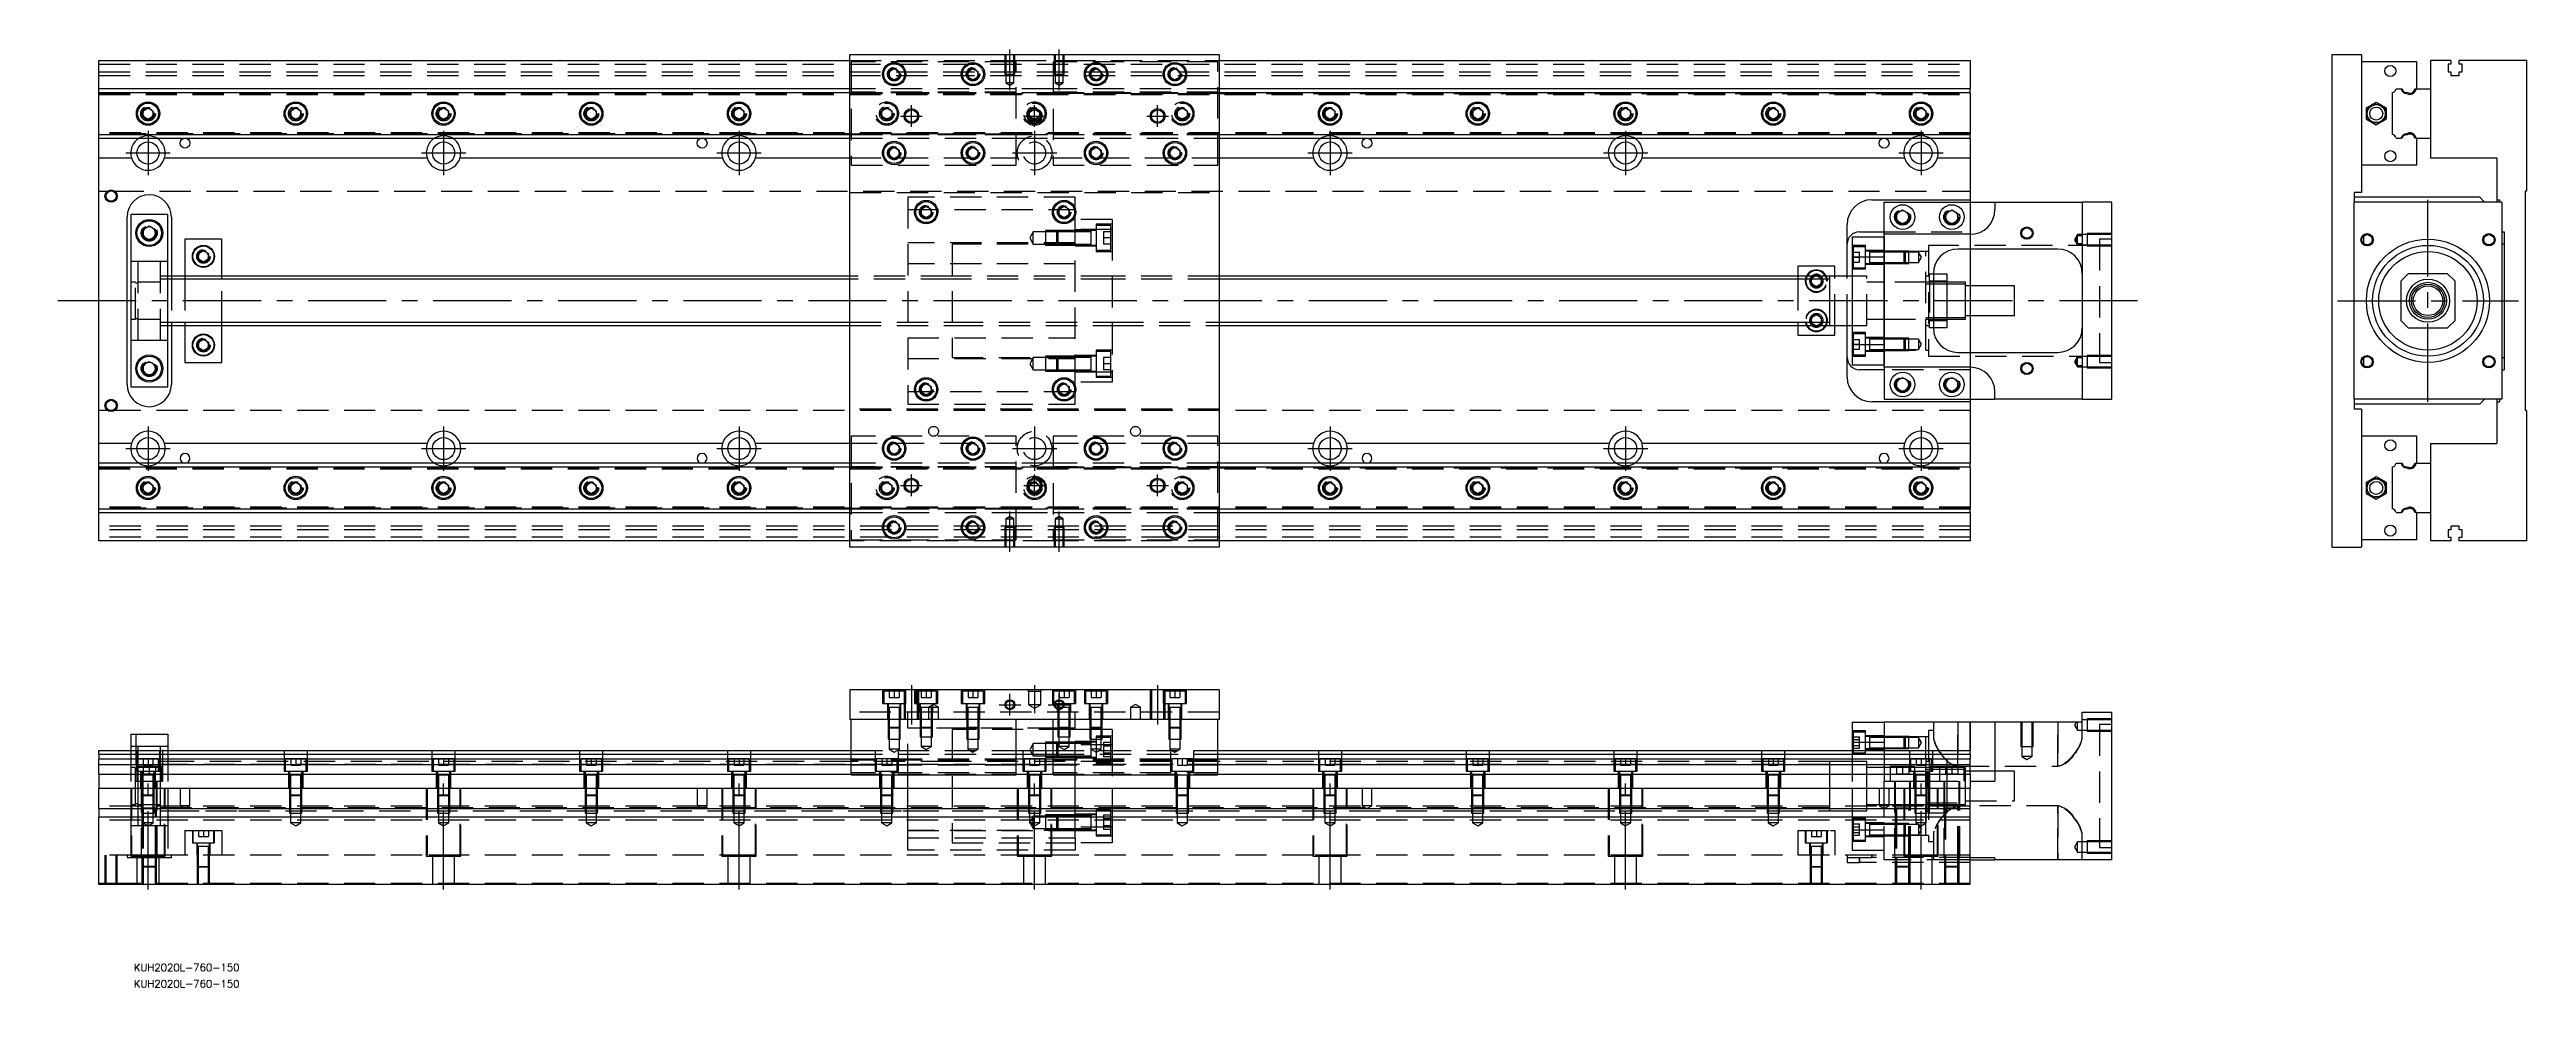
# Model space of a CAD drawing. Extents: x -20 to 986, y -279 to 102.
import ezdxf

# ---------------------------------------------------------------- set-up
doc = ezdxf.new("R2010")
doc.units = 0
doc.linetypes.add('CENTER', pattern=[50.8, 31.75, -6.35, 6.35, -6.35])
doc.linetypes.add('DASHED', pattern=[19.05, 12.7, -6.35])
doc.layers.get('0').update_dxf_attribs({"linetype": 'CONTINUOUS'})
doc.layers.add('CENTER', color=1, linetype='CENTER')
doc.styles.get("Standard").update_dxf_attribs({"font": 'txt.shx', "height": 3, "bigfont": 'bigfont.shx'})

# ---------------------------------------------------------------- blocks, each defined once
blk = doc.blocks.new('*U2')
at = {"color": 7, "linetype": 'CONTINUOUS'}
blk.add_text('KUH2020L-760-150', height=3, dxfattribs=at).set_placement((14.2, -278.8))
blk = doc.blocks.new('*U3')
at = {"color": 7, "linetype": 'CONTINUOUS'}
blk.add_text('KUH2020L-760-150', height=3, dxfattribs=at).set_placement((14.2, -272.2))

msp = doc.modelspace()

# ---------------------------------------------------------------- linework, layer by layer
at = {"color": 7, "linetype": 'CONTINUOUS'}
for p, q in [((0, 86), (0, 97.5)), ((0, 97.5), (305, 97.5)), ((305, 100), (455, 100)), ((305, -100), (305, 100)), ((321, 93.1547), (323, 94.309402)), ((321, 90.8453), (321, 93.1547)), ((323, 89.690598), (321, 90.8453)), ((323, 94.309402), (325, 93.1547)), ((325, 90.8453), (323, 89.690598)), ((325, 93.1547), (325, 90.8453)), ((353, 93.1547), (355, 94.309402)), ((353, 90.8453), (353, 93.1547)), ((355, 89.690598), (353, 90.8453)), ((355, 94.309402), (357, 93.1547)), ((357, 90.8453), (355, 89.690598)), ((357, 93.1547), (357, 90.8453)), ((403, 93.1547), (405, 94.309402)), ((403, 90.8453), (403, 93.1547)), ((405, 89.690598), (403, 90.8453)), ((405, 94.309402), (407, 93.1547)), ((407, 90.8453), (405, 89.690598)), ((407, 93.1547), (407, 90.8453)), ((435, 93.1547), (437, 94.309402)), ((435, 90.8453), (435, 93.1547)), ((437, 89.690598), (435, 90.8453)), ((437, 94.309402), (439, 93.1547)), ((439, 90.8453), (437, 89.690598)), ((439, 93.1547), (439, 90.8453)), ((455, 100), (455, -100)), ((455, 97.5), (760, 97.5)), ((760, 97.5), (760, 86)), ((906.86, 100), (918.86, 100)), ((906.86, 100), (906.86, -100)), ((918.86, 100), (918.86, 44)), ((941.36, 97), (918.86, 97)), ((941.36, 86), (941.36, 97)), ((946.86, 97.5), (946.86, 86)), ((955.16, 97.5), (946.86, 97.5)), ((955.16, 96), (954.01, 96)), ((954.01, 96), (954.01, 93)), ((954.01, 93), (955.16, 93)), ((955.16, 97.5), (955.16, 96)), ((955.16, 93), (955.16, 91.5)), ((955.16, 91.5), (958.56, 91.5)), ((958.56, 96), (958.56, 97.5)), ((985.86, 97.5), (958.56, 97.5)), ((959.71, 96), (958.56, 96)), ((958.56, 91.5), (958.56, 93)), ((958.56, 93), (959.71, 93)), ((959.71, 93), (959.71, 96)), ((985.86, 97.5), (985.86, 44.5)), ((0, 84.460392), (0, 86)), ((305, 86), (0, 86)), ((305, 84.460392), (0, 84.460392)), ((0, 67.539608), (0, 84.460392)), ((760, 86), (455, 86)), ((760, 84.460392), (455, 84.460392)), ((760, 84.460392), (760, 86)), ((760, 84.460392), (760, 67.539608)), ((920.860002, 78.309401), (924.860002, 80.618802)), ((924.860002, 80.618802), (928.860002, 78.309401)), ((931.36, 84.460392), (931.36, 67.539608)), ((932.899608, 86), (934.98154, 86)), ((934.98154, 86), (935.38668, 86)), ((940.537372, 86), (941.041934, 86)), ((941.041934, 86), (946.86, 86)), ((946.86, 86), (946.86, 66)), ((946.86, 86), (946.86, 66)), ((18, 77.1547), (20, 78.309402)), ((18, 74.8453), (18, 77.1547)), ((20, 73.690598), (18, 74.8453)), ((20, 78.309402), (22, 77.1547)), ((22, 74.8453), (20, 73.690598)), ((22, 77.1547), (22, 74.8453)), ((78, 77.1547), (80, 78.309402)), ((78, 74.8453), (78, 77.1547)), ((80, 73.690598), (78, 74.8453)), ((80, 78.309402), (82, 77.1547)), ((82, 74.8453), (80, 73.690598)), ((82, 77.1547), (82, 74.8453)), ((138, 77.1547), (140, 78.309402)), ((138, 74.8453), (138, 77.1547)), ((140, 73.690598), (138, 74.8453)), ((140, 78.309402), (142, 77.1547)), ((142, 74.8453), (140, 73.690598)), ((142, 77.1547), (142, 74.8453)), ((198, 77.1547), (200, 78.309402)), ((198, 74.8453), (198, 77.1547)), ((200, 73.690598), (198, 74.8453)), ((200, 78.309402), (202, 77.1547)), ((202, 74.8453), (200, 73.690598)), ((202, 77.1547), (202, 74.8453)), ((258, 77.1547), (260, 78.309402)), ((258, 74.8453), (258, 77.1547)), ((260, 73.690598), (258, 74.8453)), ((260, 78.309402), (262, 77.1547)), ((262, 74.8453), (260, 73.690598)), ((262, 77.1547), (262, 74.8453)), ((498, 77.1547), (500, 78.309402)), ((498, 74.8453), (498, 77.1547)), ((500, 73.690598), (498, 74.8453)), ((500, 78.309402), (502, 77.1547)), ((502, 74.8453), (500, 73.690598)), ((502, 77.1547), (502, 74.8453)), ((558, 77.1547), (560, 78.309402)), ((558, 74.8453), (558, 77.1547)), ((560, 73.690598), (558, 74.8453)), ((560, 78.309402), (562, 77.1547)), ((562, 74.8453), (560, 73.690598)), ((562, 77.1547), (562, 74.8453)), ((618, 77.1547), (620, 78.309402)), ((618, 74.8453), (618, 77.1547)), ((620, 73.690598), (618, 74.8453)), ((620, 78.309402), (622, 77.1547)), ((622, 74.8453), (620, 73.690598)), ((622, 77.1547), (622, 74.8453)), ((678, 77.1547), (680, 78.309402)), ((678, 74.8453), (678, 77.1547)), ((680, 73.690598), (678, 74.8453)), ((680, 78.309402), (682, 77.1547)), ((682, 74.8453), (680, 73.690598)), ((682, 77.1547), (682, 74.8453)), ((738, 77.1547), (740, 78.309402)), ((738, 74.8453), (738, 77.1547)), ((740, 73.690598), (738, 74.8453)), ((740, 78.309402), (742, 77.1547)), ((742, 74.8453), (740, 73.690598)), ((742, 77.1547), (742, 74.8453)), ((920.860002, 73.690599), (920.860002, 78.309401)), ((920.860002, 73.690599), (924.860002, 71.381198)), ((924.860002, 71.381198), (928.860002, 73.690599)), ((928.860002, 78.309401), (928.860002, 73.690599)), ((0, 67.539608), (305, 67.539608)), ((0, 66), (0, 67.539608)), ((0, 66), (305, 66)), ((0, 58), (0, 66)), ((321, 61.1547), (323, 62.309402)), ((321, 58.8453), (321, 61.1547)), ((323, 62.309402), (325, 61.1547)), ((325, 61.1547), (325, 58.8453)), ((353, 61.1547), (355, 62.309402)), ((353, 58.8453), (353, 61.1547)), ((355, 62.309402), (357, 61.1547)), ((357, 61.1547), (357, 58.8453)), ((403, 61.1547), (405, 62.309402)), ((403, 58.8453), (403, 61.1547)), ((405, 62.309402), (407, 61.1547)), ((407, 61.1547), (407, 58.8453)), ((435, 61.1547), (437, 62.309402)), ((435, 58.8453), (435, 61.1547)), ((437, 62.309402), (439, 61.1547)), ((439, 61.1547), (439, 58.8453)), ((455, 67.539608), (760, 67.539608)), ((455, 66), (760, 66)), ((760, 66), (760, 67.539608)), ((760, 66), (760, 58)), ((932.899608, 66), (934.98154, 66)), ((935.38668, 66), (934.98154, 66)), ((941.041934, 66), (940.537372, 66)), ((941.041934, 66), (946.86, 66)), ((941.36, 55), (941.36, 66)), ((946.86, 66), (946.86, 58)), ((0, 58), (13.291796, 58)), ((0, -58), (0, 58)), ((26.708204, 58), (133.291796, 58)), ((146.708204, 58), (253.291796, 58)), ((266.708204, 58), (305, 58)), ((323, 57.690598), (321, 58.8453)), ((325, 58.8453), (323, 57.690598)), ((355, 57.690598), (353, 58.8453)), ((357, 58.8453), (355, 57.690598)), ((405, 57.690598), (403, 58.8453)), ((407, 58.8453), (405, 57.690598)), ((437, 57.690598), (435, 58.8453)), ((439, 58.8453), (437, 57.690598)), ((455, 58), (493.291796, 58)), ((506.708204, 58), (613.291796, 58)), ((626.708204, 58), (733.291796, 58)), ((746.708204, 58), (760, 58)), ((760, 58), (760, 41)), ((941.36, 55), (918.86, 55)), ((946.86, 58), (973.86, 58)), ((973.86, 58), (973.86, 41)), ((720, 41), (760, 41)), ((760, 41), (760, 40)), ((918.86, 44), (915.86, 44)), ((915.86, 44), (915.86, 40)), ((966.86, 42), (915.86, 42)), ((968.86, 40), (966.86, 42)), ((973.86, 41), (974.86, 41)), ((973.86, 41), (973.86, 40)), ((974.86, 41), (974.86, 40)), ((985.86, 44.5), (985.36, 44.5)), ((985.36, 44.5), (985.36, -44.5)), ((11.5, -34), (11.5, 34)), ((28, 35), (13, 35)), ((13, 35), (13, -35)), ((18, 28.943376), (20.5, 30.386752)), ((20.5, 30.386752), (23, 28.943376)), ((28, -35), (28, 35)), ((29.5, 34), (29.5, 10)), ((334, 37.1547), (336, 38.309402)), ((334, 34.8453), (334, 37.1547)), ((336, 33.690598), (334, 34.8453)), ((336, 38.309402), (338, 37.1547)), ((338, 34.8453), (336, 33.690598)), ((338, 37.1547), (338, 34.8453)), ((390, 37.1547), (392, 38.309402)), ((390, 34.8453), (390, 37.1547)), ((392, 33.690598), (390, 34.8453)), ((392, 38.309402), (394, 37.1547)), ((394, 34.8453), (392, 33.690598)), ((394, 37.1547), (394, 34.8453)), ((710, 10), (710, 31)), ((725, 27), (725, 40)), ((725, 40), (770, 40)), ((730, 35.443376), (732.5, 36.886752)), ((730, 32.556624), (730, 35.443376)), ((732.5, 31.113248), (730, 32.556624)), ((732.5, 36.886752), (735, 35.443376)), ((735, 32.556624), (732.5, 31.113248)), ((735, 35.443376), (735, 32.556624)), ((750, 35.443376), (752.5, 36.886752)), ((750, 32.556624), (750, 35.443376)), ((752.5, 31.113248), (750, 32.556624)), ((752.5, 36.886752), (755, 35.443376)), ((755, 32.556624), (752.5, 31.113248)), ((755, 35.443376), (755, 32.556624)), ((770, 40), (770, 37)), ((770, 40), (805.5, 40)), ((805.5, 40), (805.5, -40)), ((817.5, 40), (805.5, 40)), ((817.5, -40), (817.5, 40)), ((915.86, -40), (915.86, 40)), ((975.86, 40), (915.86, 40)), ((975.86, 40), (975.86, -40)), ((18, 26.056624), (18, 28.943376)), ((20.5, 24.613248), (18, 26.056624)), ((23, 26.056624), (20.5, 24.613248)), ((23, 28.943376), (23, 26.056624)), ((50, 25), (35, 25)), ((35, 25), (35, 10)), ((40.5, 19.1547), (42.5, 20.309402)), ((42.5, 20.309402), (44.5, 19.1547)), ((50, 10), (50, 25)), ((712, 26), (725, 26)), ((712, 26), (712, 17.78342)), ((715, 28), (725, 28)), ((725, 17.78342), (725, 27)), ((760, 27), (725, 27)), ((795.5, 21), (755, 21)), ((760, 21), (760, 6)), ((919.86, 23.06222), (919.86, 26.435254)), ((975.86, 28), (976.86, 28)), ((976.86, 23), (975.86, 23)), ((976.86, 28), (976.86, -28)), ((40.5, 16.8453), (40.5, 19.1547)), ((42.5, 15.690598), (40.5, 16.8453)), ((44.5, 16.8453), (42.5, 15.690598)), ((44.5, 19.1547), (44.5, 16.8453)), ((705, 14), (690, 14)), ((690, 14), (690, 10)), ((705, 10), (705, 14)), ((712, 17.78342), (712, -17.78342)), ((712, 17.78342), (725, 17.78342)), ((725, 17.78342), (725, -17.78342)), ((725, -17.78342), (725, 17.78342)), ((745, 11), (750.5, 11)), ((745, 11), (745, -11)), ((750.5, 11), (750.5, 8)), ((937.86, 11), (934.86, 8)), ((953.86, 11), (937.86, 11)), ((956.86, 8), (953.86, 11)), ((305, 10), (28, 10)), ((703, 10), (455, 10)), ((703, 10), (702.995, 10)), ((703, -9.999498), (703, 10)), ((712, 10), (703, 10)), ((703.005, 10), (703, 10)), ((750.5, 8), (745, 8)), ((750.5, 8), (750.5, -8)), ((758, 7.5), (750.5, 7.5)), ((758, 6.75), (750.5, 6.75)), ((758, -7.5), (758, 7.5)), ((778, 6), (758, 6)), ((778, -6), (778, 6)), ((934.86, 8), (934.86, -8)), ((956.86, -8), (956.86, 8)), ((28, -10), (305, -10)), ((29.5, -10), (29.5, -34)), ((35, -10), (35, -25)), ((50, -25), (50, -10)), ((455, -10), (703, -10)), ((690, -10), (690, -14)), ((702.995, -10), (703, -10)), ((703, -10), (712, -10)), ((703, -10), (703.005, -10)), ((705, -14), (705, -10)), ((710, -31), (710, -10)), ((745, -8), (750.5, -8)), ((750.5, -6.75), (758, -6.75)), ((750.5, -7.5), (758, -7.5)), ((750.5, -8), (750.5, -11)), ((758, -6), (778, -6)), ((760, -6), (760, -21)), ((934.86, -8), (937.86, -11)), ((953.86, -11), (956.86, -8)), ((40.5, -16.8453), (42.5, -15.690598)), ((40.5, -19.1547), (40.5, -16.8453)), ((42.5, -20.309402), (40.5, -19.1547)), ((42.5, -15.690598), (44.5, -16.8453)), ((44.5, -19.1547), (42.5, -20.309402)), ((44.5, -16.8453), (44.5, -19.1547)), ((690, -14), (705, -14)), ((712, -17.78342), (712, -26)), ((712, -17.78342), (725, -17.78342)), ((725, -27), (725, -17.78342)), ((750.5, -11), (745, -11)), ((937.86, -11), (953.86, -11)), ((18, -26.056624), (20.5, -24.613248)), ((18, -28.943376), (18, -26.056624)), ((20.5, -30.386752), (18, -28.943376)), ((20.5, -24.613248), (23, -26.056624)), ((23, -28.943376), (20.5, -30.386752)), ((23, -26.056624), (23, -28.943376)), ((35, -25), (50, -25)), ((712, -26), (725, -26)), ((725, -28), (715, -28)), ((760, -27), (725, -27)), ((725, -27), (725, -40)), ((755, -21), (795.5, -21)), ((919.86, -26.435254), (919.86, -23.06222)), ((975.86, -23), (976.86, -23)), ((975.86, -28), (976.86, -28)), ((13, -35), (28, -35)), ((334, -34.8453), (336, -33.690598)), ((334, -37.1547), (334, -34.8453)), ((336, -38.309402), (334, -37.1547)), ((336, -33.690598), (338, -34.8453)), ((338, -37.1547), (336, -38.309402)), ((338, -34.8453), (338, -37.1547)), ((390, -34.8453), (392, -33.690598)), ((390, -37.1547), (390, -34.8453)), ((392, -38.309402), (390, -37.1547)), ((392, -33.690598), (394, -34.8453)), ((394, -37.1547), (392, -38.309402)), ((394, -34.8453), (394, -37.1547)), ((725, -40), (770, -40)), ((730, -32.556624), (732.5, -31.113248)), ((730, -35.443376), (730, -32.556624)), ((732.5, -36.886752), (730, -35.443376)), ((732.5, -31.113248), (735, -32.556624)), ((735, -35.443376), (732.5, -36.886752)), ((735, -32.556624), (735, -35.443376)), ((750, -32.556624), (752.5, -31.113248)), ((750, -35.443376), (750, -32.556624)), ((752.5, -36.886752), (750, -35.443376)), ((752.5, -31.113248), (755, -32.556624)), ((755, -35.443376), (752.5, -36.886752)), ((755, -32.556624), (755, -35.443376)), ((760, -40), (760, -41)), ((770, -40), (770, -37)), ((805.5, -40), (770, -40)), ((805.5, -40), (817.5, -40)), ((915.86, -40), (915.86, -44)), ((975.86, -40), (915.86, -40)), ((966.86, -42), (968.86, -40)), ((973.86, -40), (973.86, -41)), ((974.86, -40), (974.86, -41)), ((760, -41), (720, -41)), ((760, -41), (760, -58)), ((966.86, -42), (915.86, -42)), ((918.86, -44), (915.86, -44)), ((918.86, -44), (918.86, -100)), ((973.86, -41), (973.86, -58)), ((973.86, -41), (974.86, -41)), ((985.86, -44.5), (985.36, -44.5)), ((985.86, -44.5), (985.86, -97.5)), ((0, -66), (0, -58)), ((13.291796, -58), (0, -58)), ((133.291796, -58), (26.708204, -58)), ((253.291796, -58), (146.708204, -58)), ((305, -58), (266.708204, -58)), ((321, -58.8453), (323, -57.690598)), ((321, -61.1547), (321, -58.8453)), ((323, -57.690598), (325, -58.8453)), ((325, -58.8453), (325, -61.1547)), ((353, -58.8453), (355, -57.690598)), ((353, -61.1547), (353, -58.8453)), ((355, -57.690598), (357, -58.8453)), ((357, -58.8453), (357, -61.1547)), ((403, -58.8453), (405, -57.690598)), ((403, -61.1547), (403, -58.8453)), ((405, -57.690598), (407, -58.8453)), ((407, -58.8453), (407, -61.1547)), ((435, -58.8453), (437, -57.690598)), ((435, -61.1547), (435, -58.8453)), ((437, -57.690598), (439, -58.8453)), ((439, -58.8453), (439, -61.1547)), ((493.291796, -58), (455, -58)), ((613.291796, -58), (506.708204, -58)), ((733.291796, -58), (626.708204, -58)), ((760, -58), (746.708204, -58)), ((760, -58), (760, -66)), ((941.36, -55), (918.86, -55)), ((941.36, -66), (941.36, -55)), ((946.86, -58), (946.86, -66)), ((946.86, -58), (973.86, -58)), ((0, -67.539608), (0, -66)), ((305, -66), (0, -66)), ((305, -67.539608), (0, -67.539608)), ((0, -84.460392), (0, -67.539608)), ((323, -62.309402), (321, -61.1547)), ((325, -61.1547), (323, -62.309402)), ((355, -62.309402), (353, -61.1547)), ((357, -61.1547), (355, -62.309402)), ((405, -62.309402), (403, -61.1547)), ((407, -61.1547), (405, -62.309402)), ((437, -62.309402), (435, -61.1547)), ((439, -61.1547), (437, -62.309402)), ((760, -66), (455, -66)), ((760, -67.539608), (455, -67.539608)), ((760, -67.539608), (760, -66)), ((760, -67.539608), (760, -84.460392)), ((931.36, -67.539608), (931.36, -84.460392)), ((932.899608, -66), (934.98154, -66)), ((934.98154, -66), (935.38668, -66)), ((940.537372, -66), (941.041934, -66)), ((941.041934, -66), (946.86, -66)), ((946.86, -66), (946.86, -86)), ((946.86, -66), (946.86, -86)), ((18, -74.8453), (20, -73.690598)), ((18, -77.1547), (18, -74.8453)), ((20, -78.309402), (18, -77.1547)), ((20, -73.690598), (22, -74.8453)), ((22, -77.1547), (20, -78.309402)), ((22, -74.8453), (22, -77.1547)), ((78, -74.8453), (80, -73.690598)), ((78, -77.1547), (78, -74.8453)), ((80, -78.309402), (78, -77.1547)), ((80, -73.690598), (82, -74.8453)), ((82, -77.1547), (80, -78.309402)), ((82, -74.8453), (82, -77.1547)), ((138, -74.8453), (140, -73.690598)), ((138, -77.1547), (138, -74.8453)), ((140, -78.309402), (138, -77.1547)), ((140, -73.690598), (142, -74.8453)), ((142, -77.1547), (140, -78.309402)), ((142, -74.8453), (142, -77.1547)), ((198, -74.8453), (200, -73.690598)), ((198, -77.1547), (198, -74.8453)), ((200, -78.309402), (198, -77.1547)), ((200, -73.690598), (202, -74.8453)), ((202, -77.1547), (200, -78.309402)), ((202, -74.8453), (202, -77.1547)), ((258, -74.8453), (260, -73.690598)), ((258, -77.1547), (258, -74.8453)), ((260, -78.309402), (258, -77.1547)), ((260, -73.690598), (262, -74.8453)), ((262, -77.1547), (260, -78.309402)), ((262, -74.8453), (262, -77.1547)), ((498, -74.8453), (500, -73.690598)), ((498, -77.1547), (498, -74.8453)), ((500, -78.309402), (498, -77.1547)), ((500, -73.690598), (502, -74.8453)), ((502, -77.1547), (500, -78.309402)), ((502, -74.8453), (502, -77.1547)), ((558, -74.8453), (560, -73.690598)), ((558, -77.1547), (558, -74.8453)), ((560, -78.309402), (558, -77.1547)), ((560, -73.690598), (562, -74.8453)), ((562, -77.1547), (560, -78.309402)), ((562, -74.8453), (562, -77.1547)), ((618, -74.8453), (620, -73.690598)), ((618, -77.1547), (618, -74.8453)), ((620, -78.309402), (618, -77.1547)), ((620, -73.690598), (622, -74.8453)), ((622, -77.1547), (620, -78.309402)), ((622, -74.8453), (622, -77.1547)), ((678, -74.8453), (680, -73.690598)), ((678, -77.1547), (678, -74.8453)), ((680, -78.309402), (678, -77.1547)), ((680, -73.690598), (682, -74.8453)), ((682, -77.1547), (680, -78.309402)), ((682, -74.8453), (682, -77.1547)), ((738, -74.8453), (740, -73.690598)), ((738, -77.1547), (738, -74.8453)), ((740, -78.309402), (738, -77.1547)), ((740, -73.690598), (742, -74.8453)), ((742, -77.1547), (740, -78.309402)), ((742, -74.8453), (742, -77.1547)), ((920.860002, -73.690599), (924.860002, -71.381198)), ((920.860002, -78.309401), (920.860002, -73.690599)), ((920.860002, -78.309401), (924.860002, -80.618802)), ((924.860002, -71.381198), (928.860002, -73.690599)), ((924.860002, -80.618802), (928.860002, -78.309401)), ((928.860002, -73.690599), (928.860002, -78.309401)), ((0, -84.460392), (305, -84.460392)), ((0, -86), (0, -84.460392)), ((0, -86), (305, -86)), ((0, -97.5), (0, -86)), ((321, -90.8453), (323, -89.690598)), ((323, -89.690598), (325, -90.8453)), ((353, -90.8453), (355, -89.690598)), ((355, -89.690598), (357, -90.8453)), ((403, -90.8453), (405, -89.690598)), ((405, -89.690598), (407, -90.8453)), ((435, -90.8453), (437, -89.690598)), ((437, -89.690598), (439, -90.8453)), ((455, -84.460392), (760, -84.460392)), ((455, -86), (760, -86)), ((760, -86), (760, -84.460392)), ((760, -86), (760, -97.5)), ((932.899608, -86), (934.98154, -86)), ((935.38668, -86), (934.98154, -86)), ((941.041934, -86), (940.537372, -86)), ((941.041934, -86), (946.86, -86)), ((941.36, -97), (941.36, -86)), ((946.86, -86), (946.86, -97.5)), ((305, -97.5), (0, -97.5)), ((455, -100), (305, -100)), ((321, -93.1547), (321, -90.8453)), ((323, -94.309402), (321, -93.1547)), ((325, -93.1547), (323, -94.309402)), ((325, -90.8453), (325, -93.1547)), ((353, -93.1547), (353, -90.8453)), ((355, -94.309402), (353, -93.1547)), ((357, -93.1547), (355, -94.309402)), ((357, -90.8453), (357, -93.1547)), ((403, -93.1547), (403, -90.8453)), ((405, -94.309402), (403, -93.1547)), ((407, -93.1547), (405, -94.309402)), ((407, -90.8453), (407, -93.1547)), ((435, -93.1547), (435, -90.8453)), ((437, -94.309402), (435, -93.1547)), ((439, -93.1547), (437, -94.309402)), ((439, -90.8453), (439, -93.1547)), ((760, -97.5), (455, -97.5)), ((906.86, -100), (918.86, -100)), ((941.36, -97), (918.86, -97)), ((955.16, -97.5), (946.86, -97.5)), ((955.16, -93), (954.01, -93)), ((954.01, -93), (954.01, -96)), ((954.01, -96), (955.16, -96)), ((958.56, -91.5), (955.16, -91.5)), ((955.16, -91.5), (955.16, -93)), ((955.16, -96), (955.16, -97.5)), ((958.56, -93), (958.56, -91.5)), ((959.71, -93), (958.56, -93)), ((958.56, -97.5), (958.56, -96)), ((958.56, -96), (959.71, -96)), ((985.86, -97.5), (958.56, -97.5)), ((959.71, -96), (959.71, -93)), ((455, -158.03), (305, -158.03)), ((305, -158.03), (305, -170.03)), ((455, -158.03), (455, -170.03)), ((455, -170.03), (305, -170.03)), ((305.5, -192.53), (305.5, -170.03)), ((372.5, -192.53), (372.5, -170.03)), ((387.5, -192.53), (387.5, -170.03)), ((389.9, -165.13), (389.9, -165.676966)), ((389.9, -165.676966), (389.9, -166.027498)), ((391.67033, -165.13), (391.229838, -165.13)), ((454.5, -192.53), (454.5, -170.03)), ((805.5, -171.03), (805.5, -167.03)), ((805.5, -167.03), (817.5, -167.03)), ((817.5, -227.03), (817.5, -167.03)), ((13, -176.03), (13, -182.53)), ((13, -176.03), (28, -176.03)), ((28, -176.03), (28, -182.53)), ((712, -171.03), (725, -171.03)), ((712, -171.03), (712, -179.24658)), ((712, -179.24658), (725, -179.24658)), ((712, -179.24658), (712, -182.53)), ((760, -171.03), (725, -171.03)), ((725, -171.03), (725, -182.53)), ((760, -182.53), (760, -171.03)), ((770, -171.03), (760, -171.03)), ((770, -171.03), (770, -195.03)), ((805.5, -171.03), (770, -171.03)), ((0, -184.069608), (0, -182.53)), ((0, -182.53), (305.5, -182.53)), ((0, -184.069608), (0, -186.15154)), ((0, -184.069608), (305.5, -184.069608)), ((305.5, -186.15154), (0, -186.15154)), ((0, -188.366666), (0, -186.15154)), ((0, -192.211934), (0, -188.366666)), ((305.5, -188.366666), (0, -188.366666)), ((372.5, -182.53), (387.5, -182.53)), ((372.5, -184.069608), (387.5, -184.069608)), ((387.5, -186.15154), (372.5, -186.15154)), ((387.5, -188.366666), (372.5, -188.366666)), ((454.5, -182.53), (760, -182.53)), ((454.5, -184.069608), (760, -184.069608)), ((760, -186.15154), (454.5, -186.15154)), ((760, -188.366666), (454.5, -188.366666)), ((760, -184.069608), (760, -182.53)), ((760, -184.069608), (760, -186.15154)), ((760, -188.366666), (760, -186.15154)), ((760, -192.211934), (760, -188.366666)), ((0, -192.211934), (0, -198.03)), ((0, -192.211934), (305.5, -192.211934)), ((760, -198.03), (0, -198.03)), ((0, -206.33), (0, -198.03)), ((305.5, -192.53), (372.5, -192.53)), ((372.5, -192.211934), (387.5, -192.211934)), ((387.5, -192.53), (454.5, -192.53)), ((454.5, -192.211934), (760, -192.211934)), ((760, -192.211934), (760, -198.03)), ((760, -195.03), (770, -195.03)), ((760, -206.33), (760, -198.03)), ((760, -206.33), (0, -206.33)), ((0, -206.33), (0, -209.73)), ((760, -209.73), (0, -209.73)), ((0, -237.03), (0, -209.73)), ((18, -208.03), (18, -209.73)), ((23, -209.73), (23, -206.33)), ((760, -209.73), (760, -206.33)), ((760, -237.03), (760, -209.73)), ((760, -226.03), (770, -226.03)), ((760, -227.03), (770, -227.03)), ((770, -227.03), (770, -226.03)), ((817.5, -227.03), (770, -227.03)), ((760, -237.03), (0, -237.03))]:
    msp.add_line(p, q, dxfattribs=at)
at = {"color": 3, "linetype": 'DASHED'}
for p, q in [((0, 96), (760, 96)), ((0, 93), (760, 93)), ((0, 91.5), (760, 91.5)), ((305, 97.5), (368.000006, 97.5)), ((305.5, 97), (305.5, 55)), ((372.5, 97), (305.5, 97)), ((325.483582, 92.286038), (325.5, 92)), ((357.483582, 92.286038), (357.5, 92)), ((368.000006, 100), (368.000006, 92)), ((368.000006, 97.5), (371.999994, 97.5)), ((368.000006, 92), (371.999994, 92)), ((368.35, 100), (368.35, 92)), ((368.35, 92), (368.35, 88.5)), ((371.65, 92), (371.65, 100)), ((371.65, 88.5), (371.65, 92)), ((371.999994, 92), (371.999994, 100)), ((371.999994, 97.5), (388.000006, 97.5)), ((372.5, 55), (372.5, 97)), ((454.5, 97), (387.5, 97)), ((387.5, 97), (387.5, 55)), ((388.000006, 100), (388.000006, 92)), ((388.000006, 97.5), (391.999994, 97.5)), ((388.000006, 92), (391.999994, 92)), ((388.35, 100), (388.35, 92)), ((388.35, 92), (388.35, 88.5)), ((391.65, 92), (391.65, 100)), ((391.65, 88.5), (391.65, 92)), ((391.999994, 92), (391.999994, 100)), ((391.999994, 97.5), (455, 97.5)), ((407.483582, 92.286038), (407.5, 92)), ((439.483582, 92.286038), (439.5, 92)), ((454.5, 55), (454.5, 97)), ((0, 84.204452), (305, 84.204452)), ((0, 84.2), (760, 84.2)), ((0, 83.8), (760, 83.8)), ((305.5, 86), (305, 86)), ((305.5, 84.460392), (305, 84.460392)), ((305, 84.204452), (305.5, 84.204452)), ((372.5, 86), (305.5, 86)), ((372.5, 84.643014), (305.5, 84.643014)), ((305.5, 84.6), (372.5, 84.6)), ((372.5, 84.460392), (305.5, 84.460392)), ((305.5, 84.3), (372.5, 84.3)), ((305.5, 84.204452), (454.5, 84.204452)), ((371.65, 88.5), (368.35, 88.5)), ((368.35, 88.5), (370, 87.547372)), ((370, 87.547372), (371.65, 88.5)), ((387.5, 86), (372.5, 86)), ((387.5, 84.460392), (372.5, 84.460392)), ((454.5, 86), (387.5, 86)), ((454.5, 84.643014), (387.5, 84.643014)), ((387.5, 84.6), (454.5, 84.6)), ((454.5, 84.460392), (387.5, 84.460392)), ((387.5, 84.3), (454.5, 84.3)), ((391.65, 88.5), (388.35, 88.5)), ((388.35, 88.5), (390, 87.547372)), ((390, 87.547372), (391.65, 88.5)), ((455, 86), (454.5, 86)), ((455, 84.460392), (454.5, 84.460392)), ((454.5, 84.204452), (455, 84.204452)), ((455, 84.204452), (760, 84.204452)), ((22.483582, 76.286038), (22.5, 76)), ((77.5, 76), (77.518502, 76.303588)), ((137.5, 76), (137.518502, 76.303588)), ((197.5, 76), (197.518502, 76.303588)), ((257.5, 76), (257.518502, 76.303588)), ((318, 77.1547), (320, 78.309402)), ((318, 74.8453), (318, 77.1547)), ((320, 73.690598), (318, 74.8453)), ((320, 78.309402), (322, 77.1547)), ((322, 74.8453), (320, 73.690598)), ((322, 77.1547), (322, 74.8453)), ((322.483582, 76.286038), (322.5, 76)), ((378, 77.1547), (380, 78.309402)), ((378, 74.8453), (378, 77.1547)), ((380, 73.690598), (378, 74.8453)), ((380, 78.309402), (382, 77.1547)), ((382, 74.8453), (380, 73.690598)), ((382, 77.1547), (382, 74.8453)), ((382.483582, 76.286038), (382.5, 76)), ((438, 77.1547), (440, 78.309402)), ((438, 74.8453), (438, 77.1547)), ((440, 73.690598), (438, 74.8453)), ((440, 78.309402), (442, 77.1547)), ((442, 74.8453), (440, 73.690598)), ((442, 77.1547), (442, 74.8453)), ((442.483582, 76.286038), (442.5, 76)), ((497.5, 76), (497.518502, 76.303588)), ((557.5, 76), (557.518502, 76.303588)), ((617.5, 76), (617.518502, 76.303588)), ((677.5, 76), (677.518502, 76.303588)), ((742.483582, 76.286038), (742.5, 76)), ((760, 68.2), (0, 68.2)), ((760, 67.8), (0, 67.8)), ((305, 67.795548), (0, 67.795548)), ((305.5, 67.795548), (305, 67.795548)), ((305, 67.539608), (305.5, 67.539608)), ((305, 66), (305.5, 66)), ((454.5, 67.795548), (305.5, 67.795548)), ((372.5, 67.7), (305.5, 67.7)), ((305.5, 67.539608), (372.5, 67.539608)), ((372.5, 67.4), (305.5, 67.4)), ((372.5, 67.356986), (305.5, 67.356986)), ((305.5, 66), (372.5, 66)), ((372.5, 67.539608), (387.5, 67.539608)), ((372.5, 66), (387.5, 66)), ((454.5, 67.7), (387.5, 67.7)), ((387.5, 67.539608), (454.5, 67.539608)), ((454.5, 67.4), (387.5, 67.4)), ((454.5, 67.356986), (387.5, 67.356986)), ((387.5, 66), (454.5, 66)), ((455, 67.795548), (454.5, 67.795548)), ((454.5, 67.539608), (455, 67.539608)), ((454.5, 66), (455, 66)), ((760, 67.795548), (455, 67.795548)), ((305, 58), (373.291796, 58)), ((305.5, 55), (372.5, 55)), ((325.483582, 60.286038), (325.5, 60)), ((357.483582, 60.286038), (357.5, 60)), ((386.708204, 58), (455, 58)), ((387.5, 55), (454.5, 55)), ((402.5, 60), (402.512884, 60.253488)), ((439.483582, 60.286038), (439.5, 60)), ((0, 44.5), (4.359688, 44.5)), ((5.640312, 44.5), (760, 44.5)), ((305, 44), (455, 44)), ((396.5, 42), (328.5, 42)), ((328.5, 42), (328.5, -42)), ((396.5, 37.52069), (396.5, 42)), ((328.5, 37), (396.5, 37)), ((333.5, 36), (333.512884, 36.253488)), ((389.5, 36), (389.518502, 36.303588)), ((396.5, 34.47931), (396.5, 37.52069)), ((396.5, -34.47931), (396.5, 34.47931)), ((411.5, 33), (396.5, 33)), ((405, 31.04775), (405, 20.04775)), ((411.5, 31.04775), (405, 31.04775)), ((411, 30.54775), (405, 30.54775)), ((411, 20.54775), (411, 30.54775)), ((411.5, 33), (411.5, 28.982754)), ((735.477798, 34.364306), (735.5, 34)), ((749.5, 34), (749.520026, 34.346056)), ((760, 40), (760, 28)), ((23.477798, 27.864306), (23.5, 27.5)), ((396.5, 23.5), (328.5, 23.5)), ((346.5, 23), (346.5, -23)), ((396.5, 23), (346.5, 23)), ((379.5, 28.04775), (378.056624, 25.54775)), ((378.056624, 25.54775), (379.5, 23.04775)), ((379.5, 23.04775), (379.5, 28.04775)), ((384.5, 28.04775), (379.5, 28.04775)), ((379.5, 23.04775), (384.5, 23.04775)), ((384.5, 28.547744), (384.5, 22.547754)), ((389.49998, 28.547744), (384.5, 28.547744)), ((388.99998, 28.04775), (384.5, 28.04775)), ((384.5, 23.04775), (388.99998, 23.04775)), ((384.5, 22.547754), (389.49998, 22.547754)), ((389.5, 28.54775), (389, 28.04775)), ((389, 23.04775), (389, 28.04775)), ((396.5, 28.04775), (389, 28.04775)), ((389, 23.04775), (389.5, 22.54775)), ((389, 23.04775), (396.5, 23.04775)), ((396.5, 28.547744), (389.499994, 28.547744)), ((389.5, 28.54775), (389.5, 22.54775)), ((396.5, 28.54775), (389.5, 28.54775)), ((389.5, 22.547754), (396.5, 22.547754)), ((389.5, 22.54775), (396.5, 22.54775)), ((411.5, 28.982754), (396.5, 28.982754)), ((405, 28.84775), (396.5, 28.84775)), ((396.5, 22.24775), (405, 22.24775)), ((403, 28.54775), (396.50002, 28.54775)), ((403, 28.04775), (396.50002, 28.04775)), ((396.50002, 23.04775), (403, 23.04775)), ((396.50002, 22.54775), (403.005, 22.54775)), ((403, 28.54775), (402.995, 28.54775)), ((402.995, 22.54775), (405, 22.54775)), ((403, 28.04775), (403, 28.547754)), ((403, 28.197952), (403, 28.54775)), ((405, 28.54775), (403, 28.54775)), ((403.005, 28.54775), (403, 28.54775)), ((403, 22.8974), (403, 28.197952)), ((403, 22.547744), (403, 23.04775)), ((403, 22.54775), (403, 22.8974)), ((405, 20.54775), (411, 20.54775)), ((408, 28.04775), (408, 25.54775)), ((411, 28.04775), (408, 28.04775)), ((408, 25.54775), (408, 23.04775)), ((411, 25.54775), (408, 25.54775)), ((411, 23.04775), (408, 23.04775)), ((411.5, 28.982754), (411.5, -28.982754)), ((717.5, 22.42767), (712, 22.42767)), ((712.5, 21.92767), (712.5, 13.42767)), ((717.5, 21.92767), (712.5, 21.92767)), ((717.5, 12.92767), (717.5, 22.42767)), ((725, 20.42767), (717.5, 20.42767)), ((719.1, 20.17767), (717.5, 20.17767)), ((719.1, 20.17767), (719.095, 20.17767)), ((719.1, 20.17767), (719.1, 19.92022)), ((719.105, 20.17767), (719.1, 20.17767)), ((724.99998, 20.17767), (719.1, 20.17767)), ((725, 28), (760, 28)), ((725, 26), (725, 17.78342)), ((733.1, 20.17767), (725, 20.17767)), ((733.1, 20.177664), (725, 20.177664)), ((733.1, 15.17767), (733.1, 20.17767)), ((733.5, 19.77767), (733.1, 20.17767)), ((735, 20.177664), (733.10002, 20.177664)), ((735, 15.177674), (735, 20.177664)), ((743, 22.5), (743, -22.5)), ((812.5, 22.5), (743, 22.5)), ((760, 28), (760, 27)), ((760, 27), (760, 21)), ((803.5, 26.848738), (802.287564, 24.748738)), ((802.287564, 24.748738), (803.5, 22.648738)), ((803.016436, 24.911344), (803.060666, 25.226886)), ((803.060666, 25.226886), (803.163852, 25.611128)), ((803.163852, 25.611128), (803.302956, 25.985522)), ((803.302956, 25.985522), (803.5, 26.435254)), ((803.5, 26.435254), (803.5, 26.848738)), ((807.5, 26.848738), (803.5, 26.848738)), ((803.5, 23.06222), (803.5, 26.435794)), ((803.5, 26.435254), (805.5, 26.435254)), ((803.5, 22.648738), (803.5, 23.06222)), ((805.5, 23.06222), (803.5, 23.06222)), ((803.5, 22.648738), (807.5, 22.648738)), ((807.5, 27.248732), (807.5, 22.248742)), ((817.5, 27.248732), (807.5, 27.248732)), ((817.5, 26.848738), (807.5, 26.848738)), ((807.5, 22.648738), (817.5, 22.648738)), ((807.5, 22.248742), (817.5, 22.248742)), ((812.5, 25), (812.5, -25)), ((817.5, 25), (812.5, 25)), ((16, 16), (13, 16)), ((16, -16), (16, 16)), ((25, 16), (16, 16)), ((25, -16), (25, 16)), ((28, 16), (25, 16)), ((40, 18), (40.012884, 18.253488)), ((396.5, 15), (328.5, 15)), ((405, 20.04775), (411.5, 20.04775)), ((696.964102, 10), (697.5, 10.309402)), ((697.5, 10.309402), (698.035898, 10)), ((712, 12.92767), (717.5, 12.92767)), ((712.5, 19.67767), (715, 19.67767)), ((712.5, 17.67767), (715, 17.67767)), ((712.5, 15.67767), (715, 15.67767)), ((712.5, 13.42767), (717.5, 13.42767)), ((715, 17.67767), (715, 19.67767)), ((715, 15.67767), (715, 17.67767)), ((717.5, 15.17767), (719.1, 15.17767)), ((717.5, 14.92767), (725, 14.92767)), ((719.095, 15.17767), (719.1, 15.17767)), ((719.1, 19.92022), (719.1, 15.435068)), ((724.99998, 19.77767), (719.1, 19.77767)), ((719.1, 15.57767), (724.99998, 15.57767)), ((719.1, 15.435068), (719.1, 15.17767)), ((719.1, 15.17767), (719.105, 15.17767)), ((719.1, 15.17767), (724.99998, 15.17767)), ((742, 20), (725, 20)), ((733.5, 19.77767), (725, 19.77767)), ((725, 15.57767), (733.5, 15.57767)), ((725, 15.177674), (733.1, 15.177674)), ((725, 15.17767), (733.1, 15.17767)), ((733.1, 15.17767), (733.5, 15.57767)), ((733.10002, 15.177674), (735, 15.177674)), ((733.5, 19.77767), (733.5, 15.57767)), ((735, 19.77767), (733.50002, 19.77767)), ((733.50002, 15.57767), (735, 15.57767)), ((739, 19.77767), (735, 19.77767)), ((735, 15.57767), (739, 15.57767)), ((739, 19.77767), (739, 15.57767)), ((740.212436, 17.67767), (739, 19.77767)), ((739, 15.57767), (740.212436, 17.67767)), ((742, -20), (742, 20)), ((743, 20), (742, 20)), ((743.5, 11), (745, 11)), ((743.5, 8), (743.5, 11)), ((14.85, 7.5), (13, 7.5)), ((14.85, -7.5), (14.85, 7.5)), ((16, 7.15), (14.85, 7.15)), ((25, 7.5), (16, 7.5)), ((28, 10), (25, 10)), ((28, 8.75), (25, 8.75)), ((29.5, 10), (29.5, 8.75)), ((29.5, 8.75), (29.5, -8.75)), ((35, 10), (35, 8.75)), ((35, 8.75), (35, -8.75)), ((50, 8.75), (50, 10)), ((50, -8.75), (50, 8.75)), ((346.49998, 10), (305, 10)), ((346.49998, 8.75), (305, 8.75)), ((411.5, 10), (346.5, 10)), ((411.5, 8.75), (346.5, 8.75)), ((455, 10), (411.50002, 10)), ((455, 8.75), (411.50002, 8.75)), ((690, 10), (690, 8.75)), ((690, 8.75), (690, -8.75)), ((695.5, 9.1547), (696.964102, 10)), ((695.5, 8.75), (695.5, 9.1547)), ((695.5, 6.8453), (695.5, 8.75)), ((697.5, 5.690598), (695.5, 6.8453)), ((699.5, 6.8453), (697.5, 5.690598)), ((698.035898, 10), (699.5, 9.1547)), ((699.5, 9.1547), (699.5, 8.75)), ((699.5, 8.75), (699.5, 6.8453)), ((699.983582, 8.286038), (700, 8)), ((705, -10), (705, 10)), ((710, -10), (710, 10)), ((718, 10), (712, 10)), ((718, -10), (718, 10)), ((725, 7.5), (718, 7.5)), ((742, 7.5), (725, 7.5)), ((742, 7.5), (741.995, 7.5)), ((743.5, 10), (742, 10)), ((743.5, 7.5), (742, 7.5)), ((742.005, 7.5), (742, 7.5)), ((743.5, 6.75), (742, 6.75)), ((743.5, 8), (743.5, -8)), ((745, 8), (743.5, 8)), ((745, 7.5), (743.5, 7.5)), ((745, 6.75), (743.5, 6.75)), ((750.5, 7.5), (745, 7.5)), ((750.5, 6.75), (745, 6.75)), ((760, 6), (760, -6)), ((13, -7.5), (14.85, -7.5)), ((14.85, -7.15), (16, -7.15)), ((16, -7.5), (25, -7.5)), ((25, -8.75), (28, -8.75)), ((25, -10), (28, -10)), ((29.5, -8.75), (29.5, -10)), ((35, -8.75), (35, -10)), ((50, -10), (50, -8.75)), ((305, -8.75), (346.49998, -8.75)), ((305, -10), (346.49998, -10)), ((346.5, -8.75), (411.5, -8.75)), ((346.5, -10), (411.5, -10)), ((411.50002, -8.75), (455, -8.75)), ((411.50002, -10), (455, -10)), ((690, -8.75), (690, -10)), ((695, -8), (695.018502, -7.696412)), ((695.5, -6.8453), (697.5, -5.690598)), ((695.5, -8.75), (695.5, -6.8453)), ((695.5, -9.1547), (695.5, -8.75)), ((696.964102, -10), (695.5, -9.1547)), ((697.5, -10.309402), (696.964102, -10)), ((697.5, -5.690598), (699.5, -6.8453)), ((698.035898, -10), (697.5, -10.309402)), ((699.5, -9.1547), (698.035898, -10)), ((699.5, -6.8453), (699.5, -8.75)), ((699.5, -8.75), (699.5, -9.1547)), ((703, -10), (703, -9.999498)), ((712, -10), (718, -10)), ((718, -7.5), (725, -7.5)), ((725, -7.5), (742, -7.5)), ((741.995, -7.5), (742, -7.5)), ((742, -6.75), (743.5, -6.75)), ((742, -7.5), (743.5, -7.5)), ((742, -7.5), (742.005, -7.5)), ((742, -10), (743.5, -10)), ((743.5, -6.75), (745, -6.75)), ((743.5, -7.5), (745, -7.5)), ((743.5, -8), (745, -8)), ((743.5, -11), (743.5, -8)), ((745, -6.75), (750.5, -6.75)), ((745, -7.5), (750.5, -7.5)), ((13, -16), (16, -16)), ((16, -16), (25, -16)), ((25, -16), (28, -16)), ((44.983582, -17.713962), (45, -18)), ((328.5, -15), (396.5, -15)), ((405, -20.04775), (405, -31.04775)), ((411.5, -20.04775), (405, -20.04775)), ((717.5, -12.92767), (712, -12.92767)), ((712.5, -13.42767), (712.5, -21.92767)), ((717.5, -13.42767), (712.5, -13.42767)), ((712.5, -15.67767), (715, -15.67767)), ((712.5, -17.67767), (715, -17.67767)), ((712.5, -19.67767), (715, -19.67767)), ((715, -17.67767), (715, -15.67767)), ((715, -19.67767), (715, -17.67767)), ((717.5, -22.42767), (717.5, -12.92767)), ((725, -14.92767), (717.5, -14.92767)), ((719.1, -15.17767), (717.5, -15.17767)), ((719.1, -15.17767), (719.095, -15.17767)), ((719.1, -15.17767), (719.1, -15.435118)), ((719.105, -15.17767), (719.1, -15.17767)), ((724.99998, -15.17767), (719.1, -15.17767)), ((719.1, -15.435118), (719.1, -19.920272)), ((724.99998, -15.57767), (719.1, -15.57767)), ((719.1, -19.77767), (724.99998, -19.77767)), ((719.1, -19.920272), (719.1, -20.17767)), ((733.1, -15.17767), (725, -15.17767)), ((733.1, -15.177674), (725, -15.177674)), ((733.5, -15.57767), (725, -15.57767)), ((725, -17.78342), (725, -26)), ((725, -19.77767), (733.5, -19.77767)), ((725, -20), (742, -20)), ((733.1, -20.17767), (733.1, -15.17767)), ((733.5, -15.57767), (733.1, -15.17767)), ((733.1, -20.17767), (733.5, -19.77767)), ((735, -15.177674), (733.10002, -15.177674)), ((733.5, -15.57767), (733.5, -19.77767)), ((735, -15.57767), (733.50002, -15.57767)), ((733.50002, -19.77767), (735, -19.77767)), ((735, -20.177664), (735, -15.177674)), ((739, -15.57767), (735, -15.57767)), ((735, -19.77767), (739, -19.77767)), ((739, -15.57767), (739, -19.77767)), ((740.212436, -17.67767), (739, -15.57767)), ((739, -19.77767), (740.212436, -17.67767)), ((742, -20), (743, -20)), ((745, -11), (743.5, -11)), ((23.477798, -27.135694), (23.5, -27.5)), ((328.5, -23.5), (396.5, -23.5)), ((346.5, -23), (396.5, -23)), ((379.5, -23.04775), (378.056624, -25.54775)), ((378.056624, -25.54775), (379.5, -28.04775)), ((379.5, -28.04775), (379.5, -23.04775)), ((384.5, -23.04775), (379.5, -23.04775)), ((379.5, -28.04775), (384.5, -28.04775)), ((384.5, -22.547754), (384.5, -28.547744)), ((389.49998, -22.547754), (384.5, -22.547754)), ((388.99998, -23.04775), (384.5, -23.04775)), ((384.5, -28.04775), (388.99998, -28.04775)), ((384.5, -28.547744), (389.49998, -28.547744)), ((389.5, -22.54775), (389, -23.04775)), ((389, -28.04775), (389, -23.04775)), ((396.5, -23.04775), (389, -23.04775)), ((389, -28.04775), (396.5, -28.04775)), ((389, -28.04775), (389.5, -28.54775)), ((389.499994, -28.547744), (396.5, -28.547744)), ((389.5, -22.54775), (389.5, -28.54775)), ((396.5, -22.54775), (389.5, -22.54775)), ((396.5, -22.547754), (389.5, -22.547754)), ((389.5, -28.54775), (396.5, -28.54775)), ((405, -22.24775), (396.5, -22.24775)), ((396.5, -28.84775), (405, -28.84775)), ((411.5, -28.982754), (396.5, -28.982754)), ((403.005, -22.54775), (396.50002, -22.54775)), ((403, -23.04775), (396.50002, -23.04775)), ((396.50002, -28.04775), (403, -28.04775)), ((396.50002, -28.54775), (403, -28.54775)), ((405, -22.54775), (402.995, -22.54775)), ((402.995, -28.54775), (403, -28.54775)), ((403, -23.04775), (403, -22.547744)), ((403, -22.897546), (403, -22.54775)), ((403, -28.198098), (403, -22.897546)), ((403, -28.547754), (403, -28.04775)), ((403, -28.54775), (403, -28.198098)), ((403, -28.54775), (405, -28.54775)), ((403, -28.54775), (403.005, -28.54775)), ((411, -20.54775), (405, -20.54775)), ((408, -23.04775), (408, -25.54775)), ((411, -23.04775), (408, -23.04775)), ((408, -25.54775), (408, -28.04775)), ((411, -25.54775), (408, -25.54775)), ((411, -28.04775), (408, -28.04775)), ((411, -30.54775), (411, -20.54775)), ((411.5, -28.982754), (411.5, -33)), ((712, -22.42767), (717.5, -22.42767)), ((712.5, -21.92767), (717.5, -21.92767)), ((717.5, -20.17767), (719.1, -20.17767)), ((717.5, -20.42767), (725, -20.42767)), ((719.095, -20.17767), (719.1, -20.17767)), ((719.1, -20.17767), (719.105, -20.17767)), ((719.1, -20.17767), (724.99998, -20.17767)), ((725, -20.177664), (733.1, -20.177664)), ((725, -20.17767), (733.1, -20.17767)), ((760, -28), (725, -28)), ((733.10002, -20.177664), (735, -20.177664)), ((743, -22.5), (812.5, -22.5)), ((760, -21), (760, -27)), ((760, -27), (760, -28)), ((760, -28), (760, -40)), ((803.5, -22.648738), (802.287564, -24.748738)), ((802.287564, -24.748738), (803.5, -26.848738)), ((803.016436, -24.586132), (803.060666, -24.27059)), ((803.060666, -24.27059), (803.163852, -23.886348)), ((803.163852, -23.886348), (803.302956, -23.511954)), ((803.302956, -23.511954), (803.5, -23.06222)), ((803.5, -23.06222), (803.5, -22.648738)), ((807.5, -22.648738), (803.5, -22.648738)), ((803.5, -26.435254), (803.5, -23.06168)), ((803.5, -23.06222), (805.5, -23.06222)), ((803.5, -26.848738), (803.5, -26.435254)), ((805.5, -26.435254), (803.5, -26.435254)), ((803.5, -26.848738), (807.5, -26.848738)), ((807.5, -22.248742), (807.5, -27.248732)), ((817.5, -22.248742), (807.5, -22.248742)), ((817.5, -22.648738), (807.5, -22.648738)), ((807.5, -26.848738), (817.5, -26.848738)), ((807.5, -27.248732), (817.5, -27.248732)), ((812.5, -25), (817.5, -25)), ((396.5, -37), (328.5, -37)), ((333.5, -36), (333.512884, -35.746512)), ((389.5, -36), (389.518502, -35.696412)), ((411.5, -33), (396.5, -33)), ((396.5, -37.52069), (396.5, -34.47931)), ((396.5, -42), (396.5, -37.52069)), ((405, -30.54775), (411, -30.54775)), ((405, -31.04775), (411.5, -31.04775)), ((735.477798, -33.635694), (735.5, -34)), ((755.477798, -33.635694), (755.5, -34)), ((4.359688, -44.5), (0, -44.5)), ((760, -44.5), (5.640312, -44.5)), ((455, -44), (305, -44)), ((328.5, -42), (396.5, -42)), ((373.291796, -58), (305, -58)), ((372.5, -55), (305.5, -55)), ((305.5, -55), (305.5, -97)), ((325.483582, -59.713962), (325.5, -60)), ((357.483582, -59.713962), (357.5, -60)), ((372.5, -97), (372.5, -55)), ((455, -58), (386.708204, -58)), ((454.5, -55), (387.5, -55)), ((387.5, -55), (387.5, -97)), ((407.483582, -59.713962), (407.5, -60)), ((439.483582, -59.713962), (439.5, -60)), ((454.5, -97), (454.5, -55)), ((0, -67.795548), (305, -67.795548)), ((0, -67.8), (760, -67.8)), ((0, -68.2), (760, -68.2)), ((305.5, -66), (305, -66)), ((305.5, -67.539608), (305, -67.539608)), ((305, -67.795548), (305.5, -67.795548)), ((372.5, -66), (305.5, -66)), ((372.5, -67.356986), (305.5, -67.356986)), ((305.5, -67.4), (372.5, -67.4)), ((372.5, -67.539608), (305.5, -67.539608)), ((305.5, -67.7), (372.5, -67.7)), ((305.5, -67.795548), (454.5, -67.795548)), ((387.5, -66), (372.5, -66)), ((387.5, -67.539608), (372.5, -67.539608)), ((454.5, -66), (387.5, -66)), ((454.5, -67.356986), (387.5, -67.356986)), ((387.5, -67.4), (454.5, -67.4)), ((454.5, -67.539608), (387.5, -67.539608)), ((387.5, -67.7), (454.5, -67.7)), ((455, -66), (454.5, -66)), ((455, -67.539608), (454.5, -67.539608)), ((454.5, -67.795548), (455, -67.795548)), ((455, -67.795548), (760, -67.795548)), ((22.483582, -75.713962), (22.5, -76)), ((82.483582, -75.713962), (82.5, -76)), ((142.483582, -75.713962), (142.5, -76)), ((202.483582, -75.713962), (202.5, -76)), ((262.483582, -75.713962), (262.5, -76)), ((318, -74.8453), (320, -73.690598)), ((318, -77.1547), (318, -74.8453)), ((320, -78.309402), (318, -77.1547)), ((320, -73.690598), (322, -74.8453)), ((322, -77.1547), (320, -78.309402)), ((322, -74.8453), (322, -77.1547)), ((322.483582, -75.713962), (322.5, -76)), ((377.5, -76), (377.518502, -75.696412)), ((378, -74.8453), (380, -73.690598)), ((378, -77.1547), (378, -74.8453)), ((380, -78.309402), (378, -77.1547)), ((380, -73.690598), (382, -74.8453)), ((382, -77.1547), (380, -78.309402)), ((382, -74.8453), (382, -77.1547)), ((437.5, -76), (437.518502, -75.696412)), ((438, -74.8453), (440, -73.690598)), ((438, -77.1547), (438, -74.8453)), ((440, -78.309402), (438, -77.1547)), ((440, -73.690598), (442, -74.8453)), ((442, -77.1547), (440, -78.309402)), ((442, -74.8453), (442, -77.1547)), ((502.483582, -75.713962), (502.5, -76)), ((562.483582, -75.713962), (562.5, -76)), ((622.483582, -75.713962), (622.5, -76)), ((682.483582, -75.713962), (682.5, -76)), ((742.483582, -75.713962), (742.5, -76)), ((760, -83.8), (0, -83.8)), ((760, -84.2), (0, -84.2)), ((305, -84.204452), (0, -84.204452)), ((305.5, -84.204452), (305, -84.204452)), ((305, -84.460392), (305.5, -84.460392)), ((305, -86), (305.5, -86)), ((454.5, -84.204452), (305.5, -84.204452)), ((372.5, -84.3), (305.5, -84.3)), ((305.5, -84.460392), (372.5, -84.460392)), ((372.5, -84.6), (305.5, -84.6)), ((372.5, -84.643014), (305.5, -84.643014)), ((305.5, -86), (372.5, -86)), ((370, -87.547372), (368.35, -88.5)), ((368.35, -88.5), (371.65, -88.5)), ((368.35, -88.5), (368.35, -92)), ((371.65, -88.5), (370, -87.547372)), ((371.65, -92), (371.65, -88.5)), ((372.5, -84.460392), (387.5, -84.460392)), ((372.5, -86), (387.5, -86)), ((454.5, -84.3), (387.5, -84.3)), ((387.5, -84.460392), (454.5, -84.460392)), ((454.5, -84.6), (387.5, -84.6)), ((454.5, -84.643014), (387.5, -84.643014)), ((387.5, -86), (454.5, -86)), ((390, -87.547372), (388.35, -88.5)), ((388.35, -88.5), (391.65, -88.5)), ((388.35, -88.5), (388.35, -92)), ((391.65, -88.5), (390, -87.547372)), ((391.65, -92), (391.65, -88.5)), ((455, -84.204452), (454.5, -84.204452)), ((454.5, -84.460392), (455, -84.460392)), ((454.5, -86), (455, -86)), ((760, -84.204452), (455, -84.204452)), ((760, -91.5), (0, -91.5)), ((760, -93), (0, -93)), ((760, -96), (0, -96)), ((368.000006, -97.5), (305, -97.5)), ((305.5, -97), (372.5, -97)), ((320.5, -92), (320.512884, -91.746512)), ((352.5, -92), (352.518502, -91.696412)), ((371.999994, -92), (368.000006, -92)), ((368.000006, -92), (368.000006, -100)), ((371.999994, -97.5), (368.000006, -97.5)), ((368.35, -92), (368.35, -100)), ((371.65, -100), (371.65, -92)), ((371.999994, -100), (371.999994, -92)), ((388.000006, -97.5), (371.999994, -97.5)), ((387.5, -97), (454.5, -97)), ((391.999994, -92), (388.000006, -92)), ((388.000006, -92), (388.000006, -100)), ((391.999994, -97.5), (388.000006, -97.5)), ((388.35, -92), (388.35, -100)), ((391.65, -100), (391.65, -92)), ((391.999994, -100), (391.999994, -92)), ((455, -97.5), (391.999994, -97.5)), ((402.5, -92), (402.518502, -91.696412)), ((439.483582, -91.713962), (439.5, -92)), ((318.25, -158.03), (318.25, -163.53)), ((327.25, -158.53), (318.75, -158.53)), ((318.75, -158.53), (318.75, -163.53)), ((321, -158.53), (321, -161.03)), ((323, -158.53), (323, -161.03)), ((325, -158.53), (325, -161.03)), ((327.000006, -158.03), (327.000006, -170.03)), ((327.25, -163.53), (327.25, -158.53)), ((327.5, -158.03), (327.5, -170.03)), ((327.75, -163.53), (327.75, -158.03)), ((331.25, -158.03), (331.25, -163.53)), ((332.999994, -158.53), (331.75, -158.53)), ((331.75, -158.53), (331.75, -163.53)), ((332.5, -170.03), (332.5, -158.03)), ((332.999994, -170.03), (332.999994, -158.03)), ((340.25, -158.53), (332.999994, -158.53)), ((334, -158.53), (334, -161.03)), ((336, -158.53), (336, -161.03)), ((338, -158.53), (338, -161.03)), ((340.25, -163.53), (340.25, -158.53)), ((340.75, -163.53), (340.75, -158.03)), ((350.25, -158.03), (350.25, -163.53)), ((359.25, -158.53), (350.75, -158.53)), ((350.75, -158.53), (350.75, -163.53)), ((353, -158.53), (353, -161.03)), ((355, -158.53), (355, -161.03)), ((357, -158.53), (357, -161.03)), ((359.25, -163.53), (359.25, -158.53)), ((359.75, -163.53), (359.75, -158.03)), ((377.5, -158.53), (377, -158.03)), ((377.5, -158.53), (377.5, -164.03)), ((377.5, -158.53), (382.5, -158.53)), ((382.5, -158.53), (383, -158.03)), ((382.5, -164.03), (382.5, -158.53)), ((387.25, -158.03), (387.25, -163.53)), ((396.25, -158.53), (387.75, -158.53)), ((387.75, -158.53), (387.75, -163.53)), ((390, -158.53), (390, -161.03)), ((392, -158.53), (392, -161.03)), ((394, -158.53), (394, -161.03)), ((396.25, -163.53), (396.25, -158.53)), ((396.75, -163.53), (396.75, -158.03)), ((400.25, -158.03), (400.25, -163.53)), ((409.25, -158.53), (400.75, -158.53)), ((400.75, -158.53), (400.75, -163.53)), ((403, -158.53), (403, -161.03)), ((405, -158.53), (405, -161.03)), ((407, -158.53), (407, -161.03)), ((409.25, -163.53), (409.25, -158.53)), ((409.75, -163.53), (409.75, -158.03)), ((427.000006, -158.03), (427.000006, -170.03)), ((427.5, -158.03), (427.5, -170.03)), ((432.25, -158.03), (432.25, -163.53)), ((432.5, -170.03), (432.5, -158.03)), ((441.25, -158.53), (432.75, -158.53)), ((432.75, -158.53), (432.75, -163.53)), ((432.999994, -170.03), (432.999994, -158.03)), ((435, -158.53), (435, -161.03)), ((437, -158.53), (437, -161.03)), ((439, -158.53), (439, -161.03)), ((441.25, -163.53), (441.25, -158.53)), ((441.75, -163.53), (441.75, -158.03)), ((455, -167.03), (305, -167.03)), ((318.25, -163.53), (327.75, -163.53)), ((320.25, -163.53), (320.25, -170.03)), ((320.5, -163.53), (320.5, -165.13)), ((320.5, -165.125), (320.5, -165.13)), ((320.5, -165.13), (320.757448, -165.13)), ((320.757468, -165.13), (320.5, -165.13)), ((320.5, -165.13), (320.5, -165.135)), ((320.5, -165.13), (320.5, -170.02998)), ((320.5, -170.03), (320.5, -173.13)), ((320.500006, -170.03), (320.500006, -173.130006)), ((325.242552, -165.13), (320.757468, -165.13)), ((320.9, -165.13), (320.9, -170.02998)), ((320.9, -170.03), (320.9, -173.53)), ((321, -161.03), (323, -161.03)), ((323, -161.03), (325, -161.03)), ((325.1, -170.02998), (325.1, -165.13)), ((325.1, -173.53), (325.1, -170.03)), ((325.5, -165.13), (325.242552, -165.13)), ((325.242602, -165.13), (325.5, -165.13)), ((325.499994, -173.130006), (325.499994, -170.03)), ((325.5, -165.13), (325.5, -163.53)), ((325.5, -165.13), (325.5, -165.125)), ((325.5, -165.135), (325.5, -165.13)), ((325.5, -170.02998), (325.5, -165.13)), ((325.5, -173.13), (325.5, -170.03)), ((325.75, -170.03), (325.75, -163.53)), ((328.5, -170.03), (328.5, -167.03)), ((328.5, -192.53), (328.5, -170.03)), ((331.25, -163.53), (340.75, -163.53)), ((333.25, -163.53), (333.25, -167.03)), ((333.5, -163.53), (333.5, -165.13)), ((333.5, -165.125), (333.5, -165.13)), ((333.5, -165.13), (333.757448, -165.13)), ((333.757468, -165.13), (333.5, -165.13)), ((333.5, -165.13), (333.5, -165.135)), ((333.5, -165.13), (333.5, -167.02998)), ((333.5, -167.03), (333.5, -173.13)), ((333.500006, -167.03), (333.500006, -173.13)), ((338.5, -165.13), (333.757468, -165.13)), ((333.9, -165.13), (333.9, -167.02998)), ((333.9, -167.03), (333.9, -173.53)), ((334, -161.03), (336, -161.03)), ((336, -161.03), (338, -161.03)), ((339, -163.8753), (337, -165.03)), ((337, -165.03), (339, -165.03)), ((337, -165.03), (337, -170.03)), ((338.1, -167.02998), (338.1, -165.13)), ((338.1, -173.53), (338.1, -167.03)), ((338.499994, -173.13), (338.499994, -167.03)), ((338.5, -165.13), (338.5, -163.53)), ((338.5, -165.13), (338.5, -165.125)), ((338.5, -165.135), (338.5, -165.13)), ((338.5, -167.02998), (338.5, -165.13)), ((338.5, -173.13), (338.5, -167.03)), ((338.75, -167.03), (338.75, -163.53)), ((341, -165.03), (339, -163.8753)), ((339, -165.03), (341, -165.03)), ((341, -170.03), (341, -165.03)), ((350.25, -163.53), (359.75, -163.53)), ((352.25, -163.53), (352.25, -170.03)), ((352.5, -163.53), (352.5, -165.13)), ((352.5, -165.125), (352.5, -165.13)), ((352.5, -165.13), (352.757448, -165.13)), ((352.757468, -165.13), (352.5, -165.13)), ((352.5, -165.13), (352.5, -170.02998)), ((352.5, -165.13), (352.5, -165.135)), ((352.5, -170.03), (352.5, -173.13)), ((352.500006, -170.03), (352.500006, -173.130006)), ((357.242552, -165.13), (352.757468, -165.13)), ((352.9, -165.13), (352.9, -170.02998)), ((352.9, -170.03), (352.9, -173.53)), ((353, -161.03), (355, -161.03)), ((355, -161.03), (357, -161.03)), ((357.1, -170.02998), (357.1, -165.13)), ((357.1, -173.53), (357.1, -170.03)), ((357.5, -165.13), (357.242552, -165.13)), ((357.242602, -165.13), (357.5, -165.13)), ((357.499994, -173.130006), (357.499994, -170.03)), ((357.5, -165.13), (357.5, -163.53)), ((357.5, -165.13), (357.5, -165.125)), ((357.5, -170.02998), (357.5, -165.13)), ((357.5, -165.135), (357.5, -165.13)), ((357.5, -173.13), (357.5, -170.03)), ((357.75, -170.03), (357.75, -163.53)), ((382.5, -164.03), (377.5, -164.03)), ((377.5, -164.03), (380, -165.473376)), ((380, -165.473376), (382.5, -164.03)), ((387.25, -163.53), (396.75, -163.53)), ((389.25, -163.53), (389.25, -167.03)), ((389.5, -163.53), (389.5, -165.13)), ((389.5, -165.125), (389.5, -165.13)), ((389.757468, -165.13), (389.5, -165.13)), ((389.5, -165.13), (389.5, -165.135)), ((389.5, -165.13), (389.5, -165.602418)), ((389.5, -165.602418), (389.5, -165.966492)), ((389.5, -165.966492), (389.5, -167.02998)), ((389.5, -167.03), (389.5, -173.13)), ((389.500006, -167.03), (389.500006, -173.13)), ((391.229562, -165.13), (389.757468, -165.13)), ((389.9, -166.027498), (389.9, -167.02998)), ((389.9, -167.03), (389.9, -173.53)), ((390, -161.03), (392, -161.03)), ((391.669968, -165.13), (391.229562, -165.13)), ((394.242552, -165.13), (391.669968, -165.13)), ((392, -161.03), (394, -161.03)), ((394.1, -167.02998), (394.1, -165.13)), ((394.1, -170.03), (394.1, -167.03)), ((394.1, -173.53), (394.1, -170.03)), ((394.5, -165.13), (394.242552, -165.13)), ((394.499994, -170.03), (394.499994, -167.03)), ((394.499994, -173.130006), (394.499994, -170.03)), ((394.5, -165.13), (394.5, -163.53)), ((394.5, -165.13), (394.5, -165.125)), ((394.5, -165.135), (394.5, -165.13)), ((394.5, -167.02998), (394.5, -165.13)), ((394.5, -170.03), (394.5, -167.03)), ((394.5, -173.13), (394.5, -170.03)), ((394.75, -167.03), (394.75, -163.53)), ((396.5, -170.03), (396.5, -167.03)), ((396.5, -192.53), (396.5, -170.03)), ((400.25, -163.53), (409.75, -163.53)), ((402.25, -163.53), (402.25, -170.03)), ((402.5, -163.53), (402.5, -165.13)), ((402.5, -165.125), (402.5, -165.13)), ((402.5, -165.13), (402.757448, -165.13)), ((402.757468, -165.13), (402.5, -165.13)), ((402.5, -165.13), (402.5, -165.135)), ((402.5, -165.13), (402.5, -170.02998)), ((402.5, -170.03), (402.5, -173.13)), ((402.500006, -170.03), (402.500006, -173.130006)), ((407.242552, -165.13), (402.757468, -165.13)), ((402.9, -165.13), (402.9, -170.02998)), ((402.9, -170.03), (402.9, -173.53)), ((403, -161.03), (405, -161.03)), ((405, -161.03), (407, -161.03)), ((407.1, -170.02998), (407.1, -165.13)), ((407.1, -173.53), (407.1, -170.03)), ((407.5, -165.13), (407.242552, -165.13)), ((407.242602, -165.13), (407.5, -165.13)), ((407.499994, -173.130006), (407.499994, -170.03)), ((407.5, -165.13), (407.5, -163.53)), ((407.5, -165.13), (407.5, -165.125)), ((407.5, -165.135), (407.5, -165.13)), ((407.5, -170.02998), (407.5, -165.13)), ((407.5, -173.13), (407.5, -170.03)), ((407.75, -170.03), (407.75, -163.53)), ((421, -163.8753), (419, -165.03)), ((419, -165.03), (421, -165.03)), ((419, -165.03), (419, -170.03)), ((423, -165.03), (421, -163.8753)), ((421, -165.03), (423, -165.03)), ((423, -170.03), (423, -165.03)), ((432.25, -163.53), (441.75, -163.53)), ((434.25, -163.53), (434.25, -170.03)), ((434.5, -163.53), (434.5, -165.13)), ((434.5, -165.125), (434.5, -165.13)), ((434.5, -165.13), (434.757448, -165.13)), ((434.757468, -165.13), (434.5, -165.13)), ((434.5, -165.13), (434.5, -165.135)), ((434.5, -165.13), (434.5, -170.02998)), ((434.5, -170.03), (434.5, -173.13)), ((434.500006, -170.03), (434.500006, -173.130006)), ((439.242552, -165.13), (434.757468, -165.13)), ((434.9, -165.13), (434.9, -170.02998)), ((434.9, -170.03), (434.9, -173.53)), ((435, -161.03), (437, -161.03)), ((437, -161.03), (439, -161.03)), ((439.1, -170.02998), (439.1, -165.13)), ((439.1, -173.53), (439.1, -170.03)), ((439.5, -165.13), (439.242552, -165.13)), ((439.242602, -165.13), (439.5, -165.13)), ((439.499994, -173.130006), (439.499994, -170.03)), ((439.5, -165.13), (439.5, -163.53)), ((439.5, -165.13), (439.5, -165.125)), ((439.5, -165.135), (439.5, -165.13)), ((439.5, -170.02998), (439.5, -165.13)), ((439.5, -173.13), (439.5, -170.03)), ((439.75, -170.03), (439.75, -163.53)), ((807.5, -170.181262), (805.5, -170.181262)), ((807.5, -169.781268), (807.5, -174.781258)), ((817.5, -169.781268), (807.5, -169.781268)), ((817.5, -170.181262), (807.5, -170.181262)), ((16, -181.03), (13, -181.03)), ((15, -176.03), (15, -195.03)), ((16, -182.53), (16, -181.03)), ((25, -181.03), (16, -181.03)), ((25, -182.53), (25, -181.03)), ((28, -181.03), (25, -181.03)), ((26, -195.03), (26, -176.03)), ((320.5, -173.13), (325.5, -173.13)), ((320.5, -173.13), (320.9, -173.53)), ((320.500006, -173.13002), (320.500006, -178.03)), ((320.500006, -178.03), (325.499994, -178.03)), ((325.1, -173.53), (320.9, -173.53)), ((320.9, -173.53002), (320.9, -178.03)), ((320.9, -178.03), (320.9, -182.03)), ((325.1, -173.53), (325.5, -173.13)), ((325.1, -178.03), (325.1, -173.53002)), ((325.1, -182.03), (325.1, -178.03)), ((325.499994, -178.03), (325.499994, -173.13002)), ((333.9, -173.53), (328.5, -173.53)), ((333.5, -173.13), (338.5, -173.13)), ((333.5, -173.13), (333.9, -173.53)), ((333.500006, -173.13002), (333.500006, -177.03)), ((333.500006, -177.03), (338.499994, -177.03)), ((338.1, -173.53), (333.9, -173.53)), ((333.9, -173.53002), (333.9, -177.03)), ((333.9, -177.03), (333.9, -181.03)), ((338.1, -181.03), (333.9, -181.03)), ((333.9, -181.03), (336, -182.242436)), ((336, -182.242436), (338.1, -181.03)), ((338.1, -173.53), (338.5, -173.13)), ((352.9, -173.53), (338.1, -173.53)), ((338.1, -177.03), (338.1, -173.53002)), ((338.1, -181.03), (338.1, -177.03)), ((338.499994, -177.03), (338.499994, -173.13002)), ((346.5, -174.03), (346.5, -220.03)), ((394.499994, -174.03), (346.5, -174.03)), ((352.5, -173.13), (357.5, -173.13)), ((352.5, -173.13), (352.9, -173.53)), ((352.500006, -173.13002), (352.500006, -178.03)), ((352.500006, -178.03), (357.499994, -178.03)), ((357.1, -173.53), (352.9, -173.53)), ((352.9, -173.53002), (352.9, -178.03)), ((352.9, -178.03), (352.9, -182.03)), ((357.1, -173.53), (357.5, -173.13)), ((389.9, -173.53), (357.1, -173.53)), ((357.1, -178.03), (357.1, -173.53002)), ((357.1, -182.03), (357.1, -178.03)), ((357.499994, -178.03), (357.499994, -173.13002)), ((379.5, -179.78), (378.056624, -182.28)), ((379.5, -184.78), (379.5, -179.78)), ((384.5, -179.78), (379.5, -179.78)), ((384.5, -179.280006), (384.5, -185.279994)), ((389.49998, -179.280006), (384.5, -179.280006)), ((388.99998, -179.78), (384.5, -179.78)), ((389.5, -179.28), (389, -179.78)), ((389, -184.78), (389, -179.78)), ((396.5, -179.78), (389, -179.78)), ((389.5, -173.13), (394.5, -173.13)), ((389.5, -173.13), (389.9, -173.53)), ((389.5, -179.28), (389.5, -185.28)), ((396.5, -179.28), (389.5, -179.28)), ((396.5, -179.280006), (389.5, -179.280006)), ((389.500006, -173.13002), (389.500006, -177.03)), ((389.500006, -177.03), (394.499994, -177.03)), ((394.1, -173.53), (389.9, -173.53)), ((389.9, -173.53002), (389.9, -177.03)), ((389.9, -177.03), (389.9, -181.03)), ((394.1, -181.03), (389.9, -181.03)), ((389.9, -181.03), (392, -182.242436)), ((392, -182.242436), (394.1, -181.03)), ((394.1, -173.53), (394.5, -173.13)), ((396.5, -173.53), (394.1, -173.53)), ((394.1, -177.03), (394.1, -173.53002)), ((394.1, -181.03), (394.1, -177.03)), ((394.499994, -177.03), (394.499994, -173.13002)), ((396.5, -174.03), (394.499994, -174.03)), ((402.500006, -174.03), (396.5, -174.03)), ((405, -178.98), (396.5, -178.98)), ((411.5, -180.2968), (396.5, -180.2968)), ((403.005, -179.28), (396.50002, -179.28)), ((403, -179.78), (396.50002, -179.78)), ((402.5, -173.13), (407.5, -173.13)), ((402.5, -173.13), (402.9, -173.53)), ((402.500006, -173.13002), (402.500006, -178.03)), ((407.499994, -174.03), (402.500006, -174.03)), ((402.500006, -178.03), (407.499994, -178.03)), ((407.1, -173.53), (402.9, -173.53)), ((402.9, -173.53002), (402.9, -178.03)), ((402.9, -178.03), (402.9, -182.03)), ((405, -179.28), (402.995, -179.28)), ((403, -179.78), (403, -179.279994)), ((403, -182.28), (403, -179.279994)), ((403, -185.280006), (403, -179.279994)), ((403, -184.78), (403, -179.78)), ((405, -176.78), (405, -187.78)), ((411.5, -176.78), (405, -176.78)), ((407.499994, -177.28), (405, -177.28)), ((407.1, -173.53), (407.5, -173.13)), ((407.1, -178.03), (407.1, -173.53002)), ((407.1, -182.03), (407.1, -178.03)), ((407.499994, -178.03), (407.499994, -173.13002)), ((411.5, -174.03), (407.499994, -174.03)), ((411, -177.28), (407.499994, -177.28)), ((408, -179.393248), (408, -180.836624)), ((411, -179.393248), (408, -179.393248)), ((411, -180.836624), (408, -180.836624)), ((408, -180.836624), (408, -183.723376)), ((411, -187.28), (411, -177.28)), ((411.5, -174.03), (411.5, -180.2968)), ((411.5, -180.2968), (411.5, -198.03)), ((434.5, -173.13), (439.5, -173.13)), ((434.5, -173.13), (434.9, -173.53)), ((434.500006, -173.13002), (434.500006, -178.03)), ((434.500006, -178.03), (439.499994, -178.03)), ((439.1, -173.53), (434.9, -173.53)), ((434.9, -173.53002), (434.9, -178.03)), ((434.9, -178.03), (434.9, -182.03)), ((439.1, -173.53), (439.5, -173.13)), ((439.1, -178.03), (439.1, -173.53002)), ((439.1, -182.03), (439.1, -178.03)), ((439.499994, -178.03), (439.499994, -173.13002)), ((717.5, -174.60233), (712, -174.60233)), ((712.5, -175.10233), (712.5, -179.35233)), ((717.5, -175.10233), (712.5, -175.10233)), ((712.5, -177.04293), (715, -177.04293)), ((712.5, -178.19763), (715, -178.19763)), ((712.5, -179.35233), (712.5, -182.53)), ((712.5, -180.507032), (715, -180.507032)), ((715, -178.19763), (715, -177.04293)), ((715, -180.507032), (715, -178.19763)), ((715, -181.661732), (715, -180.507032)), ((717.5, -179.35233), (717.5, -174.60233)), ((725, -176.60233), (717.5, -176.60233)), ((719.1, -176.85233), (717.5, -176.85233)), ((717.5, -184.10233), (717.5, -179.35233)), ((719.1, -176.85233), (719.095, -176.85233)), ((719.1, -176.852326), (719.1, -176.853182)), ((719.1, -176.85233), (719.1, -177.10978)), ((719.1, -177.109798), (719.1, -176.85233)), ((724.99998, -176.85233), (719.1, -176.85233)), ((719.105, -176.85233), (719.1, -176.85233)), ((719.1, -177.10978), (719.1, -179.35233)), ((724.99998, -177.25233), (719.1, -177.25233)), ((719.1, -179.2023), (719.1, -179.48317)), ((719.1, -179.35233), (719.1, -181.119324)), ((733.1, -176.85233), (725, -176.85233)), ((733.100006, -176.852336), (725, -176.852336)), ((733.27767, -177.03), (725, -177.03)), ((733.5, -177.25233), (725, -177.25233)), ((733.1, -179.35233), (733.1, -176.85233)), ((733.5, -177.25233), (733.1, -176.85233)), ((733.1, -181.85233), (733.1, -179.35233)), ((735, -176.852336), (733.10002, -176.852336)), ((735, -177.03), (733.27767, -177.03)), ((733.5, -177.25233), (733.5, -181.45233)), ((735, -177.25233), (733.50002, -177.25233)), ((735, -181.852326), (735, -176.852336)), ((742, -177.03), (735, -177.03)), ((739, -177.25233), (735, -177.25233)), ((739, -177.25233), (739, -181.45233)), ((740.212436, -179.35233), (739, -177.25233)), ((739, -181.45233), (740.212436, -179.35233)), ((742, -186.03), (742, -177.03)), ((743, -177.03), (742, -177.03)), ((743, -174.53), (743, -191.03)), ((745, -174.53), (743, -174.53)), ((745, -171.03), (745, -177.402214)), ((755, -188.952252), (755, -171.03)), ((755, -171.03), (755, -188.952252)), ((760, -171.03), (760, -182.53)), ((780.500006, -171.03), (780.500006, -181.03)), ((780.500006, -181.03), (785.499994, -181.03)), ((780.9, -171.03), (780.9, -181.03)), ((780.9, -181.03), (780.9, -185.03)), ((785.1, -181.03), (785.1, -171.03)), ((785.1, -185.03), (785.1, -181.03)), ((785.499994, -181.03), (785.499994, -171.03)), ((795.5, -171.03), (795.5, -188.952252)), ((795.5, -188.952252), (795.5, -171.03)), ((803.009982, -171.03), (802.287564, -172.281262)), ((802.287564, -172.281262), (803.5, -174.381262)), ((803.5, -174.381262), (803.5, -171.03)), ((803.5, -174.381262), (807.5, -174.381262)), ((805.5, -177.402214), (805.5, -171.03)), ((812.5, -174.53), (805.5, -174.53)), ((807.5, -174.381262), (817.5, -174.381262)), ((807.5, -174.781258), (817.5, -174.781258)), ((812.5, -172.03), (812.5, -222.03)), ((817.5, -172.03), (812.5, -172.03)), ((13, -182.53), (13, -198.03)), ((14.85, -189.53), (13, -189.53)), ((14.85, -197.03), (14.85, -189.53)), ((15.5, -189.88), (14.85, -189.88)), ((15.25, -182.53), (15.25, -191.03)), ((15.25, -191.03), (24.75, -191.03)), ((15.75, -189.03), (15.5, -189.03)), ((15.5, -189.03), (15.5, -195.03)), ((15.75, -189.88), (15.5, -189.88)), ((24.25, -186.03), (15.75, -186.03)), ((15.75, -186.03), (15.75, -191.03)), ((24.25, -189.03), (15.75, -189.03)), ((16, -189.88), (15.75, -189.88)), ((16, -186.03), (16, -182.53)), ((16, -189.03), (16, -186.03)), ((16, -191.03), (16, -189.03)), ((24.25, -189.53), (16, -189.53)), ((16, -195.03), (16, -191.03)), ((17, -191.03), (17, -198.03)), ((17.5, -191.03), (17.5, -192.63)), ((18, -186.03), (18, -188.53)), ((18, -188.53), (20, -188.53)), ((18, -189.03), (18, -192.03)), ((20, -186.03), (20, -188.53)), ((20, -188.53), (22, -188.53)), ((20.5, -189.03), (20.5, -192.03)), ((22, -186.03), (22, -188.53)), ((22.5, -192.63), (22.5, -191.03)), ((23, -189.03), (23, -191.03)), ((23, -198.03), (23, -191.03)), ((24.25, -191.03), (24.25, -186.03)), ((25.5, -189.03), (24.25, -189.03)), ((25, -189.53), (24.25, -189.53)), ((24.75, -191.03), (24.75, -182.53)), ((25, -189.03), (25, -182.53)), ((28, -187.03), (25, -187.03)), ((703, -188.28), (25, -188.28)), ((25, -195.03), (25, -189.03)), ((25.5, -195.03), (25.5, -189.03)), ((28, -182.53), (28, -198.03)), ((305.5, -187.03), (28, -187.03)), ((75.25, -182.53), (75.25, -191.03)), ((75.25, -191.03), (84.75, -191.03)), ((84.25, -186.03), (75.75, -186.03)), ((75.75, -186.03), (75.75, -191.03)), ((77, -191.03), (77, -198.03)), ((77.5, -191.03), (77.5, -192.63)), ((78, -186.03), (78, -188.53)), ((78, -188.53), (80, -188.53)), ((80, -186.03), (80, -188.53)), ((80, -188.53), (82, -188.53)), ((82, -186.03), (82, -188.53)), ((82.5, -192.63), (82.5, -191.03)), ((83, -198.03), (83, -191.03)), ((84.25, -191.03), (84.25, -186.03)), ((84.75, -191.03), (84.75, -182.53)), ((135.25, -182.53), (135.25, -191.03)), ((135.25, -191.03), (144.75, -191.03)), ((144.25, -186.03), (135.75, -186.03)), ((135.75, -186.03), (135.75, -191.03)), ((137, -191.03), (137, -198.03)), ((137.5, -191.03), (137.5, -192.63)), ((138, -186.03), (138, -188.53)), ((138, -188.53), (140, -188.53)), ((140, -186.03), (140, -188.53)), ((140, -188.53), (142, -188.53)), ((142, -186.03), (142, -188.53)), ((142.5, -192.63), (142.5, -191.03)), ((143, -198.03), (143, -191.03)), ((144.25, -191.03), (144.25, -186.03)), ((144.75, -191.03), (144.75, -182.53)), ((195.25, -182.53), (195.25, -191.03)), ((195.25, -191.03), (204.75, -191.03)), ((204.25, -186.03), (195.75, -186.03)), ((195.75, -186.03), (195.75, -191.03)), ((197, -191.03), (197, -198.03)), ((197.5, -191.03), (197.5, -192.63)), ((198, -186.03), (198, -188.53)), ((198, -188.53), (200, -188.53)), ((200, -186.03), (200, -188.53)), ((200, -188.53), (202, -188.53)), ((202, -186.03), (202, -188.53)), ((202.5, -192.63), (202.5, -191.03)), ((203, -198.03), (203, -191.03)), ((204.25, -191.03), (204.25, -186.03)), ((204.75, -191.03), (204.75, -182.53)), ((255.25, -182.53), (255.25, -191.03)), ((255.25, -191.03), (264.75, -191.03)), ((264.25, -186.03), (255.75, -186.03)), ((255.75, -186.03), (255.75, -191.03)), ((257, -191.03), (257, -198.03)), ((257.5, -191.03), (257.5, -192.63)), ((258, -186.03), (258, -188.53)), ((258, -188.53), (260, -188.53)), ((260, -186.03), (260, -188.53)), ((260, -188.53), (262, -188.53)), ((262, -186.03), (262, -188.53)), ((262.5, -192.63), (262.5, -191.03)), ((263, -198.03), (263, -191.03)), ((264.25, -191.03), (264.25, -186.03)), ((264.75, -191.03), (264.75, -182.53)), ((305.5, -182.53), (372.5, -182.53)), ((305.5, -184.069608), (372.5, -184.069608)), ((372.5, -186.15154), (305.5, -186.15154)), ((372.5, -186.55668), (305.5, -186.55668)), ((346.49998, -187.03), (305.5, -187.03)), ((372.5, -188.366666), (305.5, -188.366666)), ((372.5, -188.61), (305.5, -188.61)), ((315.25, -182.53), (315.25, -191.03)), ((315.25, -191.03), (324.75, -191.03)), ((324.25, -186.03), (315.75, -186.03)), ((315.75, -186.03), (315.75, -191.03)), ((317, -191.03), (317, -198.03)), ((317.5, -191.03), (317.5, -192.63)), ((318, -186.03), (318, -188.53)), ((318, -188.53), (320, -188.53)), ((320, -186.03), (320, -188.53)), ((320, -188.53), (322, -188.53)), ((325.1, -182.03), (320.9, -182.03)), ((320.9, -182.03), (323, -183.242436)), ((322, -186.03), (322, -188.53)), ((322.5, -192.63), (322.5, -191.03)), ((323, -183.242436), (325.1, -182.03)), ((323, -198.03), (323, -191.03)), ((324.25, -191.03), (324.25, -186.03)), ((324.75, -191.03), (324.75, -182.53)), ((411.5, -187.03), (346.5, -187.03)), ((357.1, -182.03), (352.9, -182.03)), ((352.9, -182.03), (355, -183.242436)), ((355, -183.242436), (357.1, -182.03)), ((375.25, -182.53), (375.25, -191.03)), ((375.25, -191.03), (384.75, -191.03)), ((384.25, -186.03), (375.75, -186.03)), ((375.75, -186.03), (375.75, -191.03)), ((377, -191.03), (377, -198.03)), ((377.5, -191.03), (377.5, -192.63)), ((378, -186.03), (378, -188.53)), ((378, -188.53), (380, -188.53)), ((378.056624, -182.28), (379.5, -184.78)), ((379.5, -184.78), (384.5, -184.78)), ((380, -186.03), (380, -188.53)), ((380, -188.53), (382, -188.53)), ((382, -186.03), (382, -188.53)), ((382.5, -192.63), (382.5, -191.03)), ((383, -198.03), (383, -191.03)), ((384.25, -191.03), (384.25, -186.03)), ((384.5, -184.78), (388.99998, -184.78)), ((384.5, -185.279994), (389.49998, -185.279994)), ((384.75, -191.03), (384.75, -182.53)), ((387.5, -182.53), (454.5, -182.53)), ((387.5, -184.069608), (454.5, -184.069608)), ((454.5, -186.15154), (387.5, -186.15154)), ((454.5, -186.55668), (387.5, -186.55668)), ((454.5, -188.366666), (387.5, -188.366666)), ((454.5, -188.61), (387.5, -188.61)), ((389, -184.78), (389.5, -185.28)), ((389, -184.78), (396.5, -184.78)), ((389.5, -185.279994), (396.5, -185.279994)), ((389.5, -185.28), (396.5, -185.28)), ((396.5, -185.58), (405, -185.58)), ((396.50002, -184.78), (403, -184.78)), ((396.50002, -185.28), (403.005, -185.28)), ((407.1, -182.03), (402.9, -182.03)), ((402.9, -182.03), (405, -183.242436)), ((402.995, -185.28), (405, -185.28)), ((403, -184.930204), (403, -182.031394)), ((403, -185.280006), (403, -184.78)), ((403, -185.28), (403, -184.930204)), ((403, -184.930204), (403, -185.28)), ((405, -183.242436), (407.1, -182.03)), ((405, -187.28), (411, -187.28)), ((405, -187.78), (411.5, -187.78)), ((411, -183.723376), (408, -183.723376)), ((408, -183.723376), (408, -185.166752)), ((411, -185.166752), (408, -185.166752)), ((454.5, -187.03), (411.50002, -187.03)), ((439.1, -182.03), (434.9, -182.03)), ((434.9, -182.03), (437, -183.242436)), ((435.25, -182.53), (435.25, -191.03)), ((435.25, -191.03), (444.75, -191.03)), ((444.25, -186.03), (435.75, -186.03)), ((435.75, -186.03), (435.75, -191.03)), ((437, -183.242436), (439.1, -182.03)), ((437, -191.03), (437, -198.03)), ((437.5, -191.03), (437.5, -192.63)), ((438, -186.03), (438, -188.53)), ((438, -188.53), (440, -188.53)), ((440, -186.03), (440, -188.53)), ((440, -188.53), (442, -188.53)), ((442, -186.03), (442, -188.53)), ((442.5, -192.63), (442.5, -191.03)), ((443, -198.03), (443, -191.03)), ((444.25, -191.03), (444.25, -186.03)), ((444.75, -191.03), (444.75, -182.53)), ((703, -187.03), (454.5, -187.03)), ((495.25, -182.53), (495.25, -191.03)), ((495.25, -191.03), (504.75, -191.03)), ((504.25, -186.03), (495.75, -186.03)), ((495.75, -186.03), (495.75, -191.03)), ((497, -191.03), (497, -198.03)), ((497.5, -191.03), (497.5, -192.63)), ((498, -186.03), (498, -188.53)), ((498, -188.53), (500, -188.53)), ((500, -186.03), (500, -188.53)), ((500, -188.53), (502, -188.53)), ((502, -186.03), (502, -188.53)), ((502.5, -192.63), (502.5, -191.03)), ((503, -198.03), (503, -191.03)), ((504.25, -191.03), (504.25, -186.03)), ((504.75, -191.03), (504.75, -182.53)), ((555.25, -182.53), (555.25, -191.03)), ((555.25, -191.03), (564.75, -191.03)), ((564.25, -186.03), (555.75, -186.03)), ((555.75, -186.03), (555.75, -191.03)), ((557, -191.03), (557, -198.03)), ((557.5, -191.03), (557.5, -192.63)), ((558, -186.03), (558, -188.53)), ((558, -188.53), (560, -188.53)), ((560, -186.03), (560, -188.53)), ((560, -188.53), (562, -188.53)), ((562, -186.03), (562, -188.53)), ((562.5, -192.63), (562.5, -191.03)), ((563, -198.03), (563, -191.03)), ((564.25, -191.03), (564.25, -186.03)), ((564.75, -191.03), (564.75, -182.53)), ((615.25, -182.53), (615.25, -191.03)), ((615.25, -191.03), (624.75, -191.03)), ((624.25, -186.03), (615.75, -186.03)), ((615.75, -186.03), (615.75, -191.03)), ((617, -191.03), (617, -198.03)), ((617.5, -191.03), (617.5, -192.63)), ((618, -186.03), (618, -188.53)), ((618, -188.53), (620, -188.53)), ((620, -186.03), (620, -188.53)), ((620, -188.53), (622, -188.53)), ((622, -186.03), (622, -188.53)), ((622.5, -192.63), (622.5, -191.03)), ((623, -198.03), (623, -191.03)), ((624.25, -191.03), (624.25, -186.03)), ((624.75, -191.03), (624.75, -182.53)), ((675.25, -182.53), (675.25, -191.03)), ((675.25, -191.03), (684.75, -191.03)), ((684.25, -186.03), (675.75, -186.03)), ((675.75, -186.03), (675.75, -191.03)), ((677, -191.03), (677, -198.03)), ((677.5, -191.03), (677.5, -192.63)), ((678, -186.03), (678, -188.53)), ((678, -188.53), (680, -188.53)), ((680, -186.03), (680, -188.53)), ((680, -188.53), (682, -188.53)), ((682, -186.03), (682, -188.53)), ((682.5, -192.63), (682.5, -191.03)), ((683, -198.03), (683, -191.03)), ((684.25, -191.03), (684.25, -186.03)), ((684.75, -191.03), (684.75, -182.53)), ((703, -187.03), (702.995, -187.03)), ((703, -187.030502), (703, -187.03)), ((712, -187.03), (703, -187.03)), ((703.005, -187.03), (703, -187.03)), ((703, -197.230066), (703, -187.030502)), ((712, -182.53), (712, -198.03)), ((712, -184.10233), (717.5, -184.10233)), ((718, -187.03), (712, -187.03)), ((712.5, -181.661732), (715, -181.661732)), ((712.5, -182.53), (712.5, -183.60233)), ((712.5, -183.60233), (717.5, -183.60233)), ((717.5, -181.85233), (719.1, -181.85233)), ((717.5, -182.10233), (725, -182.10233)), ((718, -197.03), (718, -187.03)), ((725, -189.53), (718, -189.53)), ((719.095, -181.85233), (719.1, -181.85233)), ((719.1, -181.119324), (719.1, -181.594932)), ((719.1, -181.119328), (719.1, -181.852336)), ((719.1, -181.45233), (724.99998, -181.45233)), ((719.1, -181.594932), (719.1, -181.85233)), ((719.1, -181.85233), (724.99998, -181.85233)), ((719.1, -181.85233), (719.105, -181.85233)), ((725, -181.45233), (733.5, -181.45233)), ((725, -181.852326), (733.1, -181.852326)), ((725, -181.85233), (733.1, -181.85233)), ((725, -182.53), (725, -195.03)), ((727.5, -189.53), (725, -189.53)), ((735.75, -189.03), (727.5, -189.03)), ((727.5, -189.03), (727.5, -195.03)), ((735.75, -189.53), (727.5, -189.53)), ((730, -189.03), (730, -192.03)), ((732.5, -189.03), (732.5, -192.03)), ((733.1, -181.85233), (733.5, -181.45233)), ((733.10002, -181.852326), (735, -181.852326)), ((733.50002, -181.45233), (735, -181.45233)), ((735, -181.45233), (739, -181.45233)), ((735, -189.03), (735, -192.03)), ((735.25, -182.53), (735.25, -191.03)), ((735.25, -191.03), (744.75, -191.03)), ((744.25, -186.03), (735.75, -186.03)), ((735.75, -186.03), (735.75, -191.03)), ((737.5, -189.03), (735.75, -189.03)), ((737.5, -189.53), (735.75, -189.53)), ((737, -191.03), (737, -198.03)), ((737.5, -191.03), (737.5, -189.03)), ((742, -189.53), (737.5, -189.53)), ((737.5, -191.03), (737.5, -192.63)), ((738, -186.03), (738, -188.53)), ((738, -188.53), (740, -188.53)), ((740, -186.03), (740, -188.53)), ((740, -188.53), (742, -188.53)), ((742, -189.53), (741.995, -189.53)), ((742, -186.03), (742, -188.53)), ((743.5, -187.03), (742, -187.03)), ((742, -191.03), (742, -188.53)), ((742.005, -189.53), (742, -189.53)), ((743.5, -189.53), (742, -189.53)), ((743.5, -190.28), (742, -190.28)), ((742, -192.628864), (742, -191.03)), ((742.5, -192.63), (742.5, -191.03)), ((743, -198.03), (743, -191.03)), ((743.5, -189.03), (743.5, -186.03)), ((744.25, -189.03), (743.5, -189.03)), ((743.5, -189.03), (743.5, -191.03)), ((744.25, -189.53), (743.5, -189.53)), ((744.25, -190.28), (743.5, -190.28)), ((743.5, -191.03), (743.5, -195.03)), ((744.25, -186.03), (750.5, -186.03)), ((744.25, -191.03), (744.25, -186.03)), ((747.5, -189.03), (744.25, -189.03)), ((747.5, -189.53), (744.25, -189.53)), ((747.5, -190.28), (744.25, -190.28)), ((744.75, -191.03), (744.75, -182.53)), ((757.5, -189.03), (747.5, -189.03)), ((747.5, -189.03), (747.5, -195.03)), ((750.5, -189.53), (747.5, -189.53)), ((750.5, -190.28), (747.5, -190.28)), ((750, -189.03), (750, -192.03)), ((750.5, -186.03), (750.5, -189.03)), ((750.5, -189.03), (750.5, -195.03)), ((757.5, -189.53), (750.5, -189.53)), ((757.5, -190.28), (750.5, -190.28)), ((752.5, -189.03), (752.5, -192.03)), ((755, -188.952252), (795.5, -188.952252)), ((755, -189.03), (755, -192.03)), ((757.5, -195.03), (757.5, -189.03)), ((758, -189.53), (757.5, -189.53)), ((758, -190.28), (757.5, -190.28)), ((758, -195.03), (758, -189.53)), ((760, -191.03), (758, -191.03)), ((770, -191.03), (760, -191.03)), ((778, -191.03), (770, -191.03)), ((778, -197.03), (778, -191.03)), ((783, -185.03), (780.9, -185.03)), ((780.9, -185.03), (783, -186.242436)), ((785.1, -185.03), (783, -185.03)), ((783, -186.242436), (785.1, -185.03)), ((795.847748, -188.936468), (795.5, -188.952252)), ((796.192382, -188.890138), (795.847748, -188.936468)), ((796.427222, -188.841004), (796.192382, -188.890138)), ((13, -198.03), (13, -206.33)), ((13, -198.03), (13, -225.53)), ((13.291796, -198.03), (13.291796, -225.03)), ((14.85, -198.03), (14.85, -197.03)), ((14.85, -204.53), (14.85, -198.03)), ((15, -195.03), (26, -195.03)), ((16, -197.03), (16, -195.03)), ((16, -198.03), (16, -197.03)), ((16, -206.33), (16, -198.03)), ((17.25, -195.03), (17.25, -226.03)), ((17.5, -192.625), (17.5, -192.63)), ((17.5, -192.63), (17.757448, -192.63)), ((17.757468, -192.63), (17.5, -192.63)), ((17.5, -192.63), (17.5, -192.635)), ((17.5, -192.63), (17.5, -198.02998)), ((17.5, -198.03), (17.5, -200.63)), ((17.5, -200.63), (22.5, -200.63)), ((17.5, -200.63), (17.9, -201.03)), ((17.500006, -198.03), (17.500006, -200.630006)), ((17.500006, -200.63002), (17.500006, -206.33)), ((22.242552, -192.63), (17.757468, -192.63)), ((17.9, -192.63), (17.9, -198.02998)), ((17.9, -198.03), (17.9, -201.03)), ((22.1, -201.03), (17.9, -201.03)), ((17.9, -201.03002), (17.9, -208.03)), ((18, -192.03), (20.5, -192.03)), ((20.5, -192.03), (23, -192.03)), ((22.1, -198.02998), (22.1, -192.63)), ((22.1, -201.03), (22.1, -198.03)), ((22.1, -201.03), (22.5, -200.63)), ((22.1, -208.03), (22.1, -201.03002)), ((22.5, -192.63), (22.242552, -192.63)), ((22.242602, -192.63), (22.5, -192.63)), ((22.499994, -200.630006), (22.499994, -198.03)), ((22.499994, -206.33), (22.499994, -200.63002)), ((22.5, -192.63), (22.5, -192.625)), ((22.5, -192.635), (22.5, -192.63)), ((22.5, -198.02998), (22.5, -192.63)), ((22.5, -200.63), (22.5, -198.03)), ((23.5, -198.03), (23.5, -195.03)), ((23.5, -206.03), (23.5, -198.03)), ((23.75, -226.03), (23.75, -195.03)), ((25, -197.03), (25, -195.03)), ((25, -198.03), (25, -197.03)), ((25, -206.33), (25, -198.03)), ((26.708204, -225.03), (26.708204, -198.03)), ((27, -225.53), (27, -198.03)), ((28, -198.03), (28, -206.33)), ((33, -198.03), (33, -205.03)), ((37, -205.03), (37, -198.03)), ((77.5, -192.625), (77.5, -192.63)), ((77.757468, -192.63), (77.5, -192.63)), ((77.5, -192.63), (77.5, -198.02998)), ((77.5, -192.63), (77.5, -192.635)), ((77.5, -198.03), (77.5, -200.63)), ((77.5, -200.63), (82.5, -200.63)), ((77.5, -200.63), (77.9, -201.03)), ((77.500006, -198.03), (77.500006, -200.630006)), ((77.500006, -200.63002), (77.500006, -206.33)), ((82.242552, -192.63), (77.757468, -192.63)), ((77.9, -192.63), (77.9, -198.02998)), ((77.9, -198.03), (77.9, -201.03)), ((82.1, -201.03), (77.9, -201.03)), ((77.9, -201.03002), (77.9, -208.03)), ((82.1, -198.02998), (82.1, -192.63)), ((82.1, -201.03), (82.1, -198.03)), ((82.1, -201.03), (82.5, -200.63)), ((82.1, -208.03), (82.1, -201.03002)), ((82.5, -192.63), (82.242552, -192.63)), ((82.499994, -200.630006), (82.499994, -198.03)), ((82.499994, -206.33), (82.499994, -200.63002)), ((82.5, -192.63), (82.5, -192.625)), ((82.5, -198.02998), (82.5, -192.63)), ((82.5, -192.635), (82.5, -192.63)), ((82.5, -200.63), (82.5, -198.03)), ((133, -198.03), (133, -225.53)), ((133.291796, -198.03), (133.291796, -225.03)), ((137.5, -192.625), (137.5, -192.63)), ((137.757468, -192.63), (137.5, -192.63)), ((137.5, -192.63), (137.5, -198.02998)), ((137.5, -192.63), (137.5, -192.635)), ((137.5, -198.03), (137.5, -200.63)), ((137.5, -200.63), (142.5, -200.63)), ((137.5, -200.63), (137.9, -201.03)), ((137.500006, -198.03), (137.500006, -200.630006)), ((137.500006, -200.63002), (137.500006, -206.33)), ((142.242552, -192.63), (137.757468, -192.63)), ((137.9, -192.63), (137.9, -198.02998)), ((137.9, -198.03), (137.9, -201.03)), ((142.1, -201.03), (137.9, -201.03)), ((137.9, -201.03002), (137.9, -208.03)), ((142.1, -198.02998), (142.1, -192.63)), ((142.1, -201.03), (142.1, -198.03)), ((142.1, -201.03), (142.5, -200.63)), ((142.1, -208.03), (142.1, -201.03002)), ((142.5, -192.63), (142.242552, -192.63)), ((142.499994, -200.630006), (142.499994, -198.03)), ((142.499994, -206.33), (142.499994, -200.63002)), ((142.5, -192.63), (142.5, -192.625)), ((142.5, -198.02998), (142.5, -192.63)), ((142.5, -192.635), (142.5, -192.63)), ((142.5, -200.63), (142.5, -198.03)), ((146.708204, -225.03), (146.708204, -198.03)), ((147, -225.53), (147, -198.03)), ((197.5, -192.625), (197.5, -192.63)), ((197.757468, -192.63), (197.5, -192.63)), ((197.5, -192.63), (197.5, -198.02998)), ((197.5, -192.63), (197.5, -192.635)), ((197.5, -198.03), (197.5, -200.63)), ((197.5, -200.63), (202.5, -200.63)), ((197.5, -200.63), (197.9, -201.03)), ((197.500006, -198.03), (197.500006, -200.630006)), ((197.500006, -200.63002), (197.500006, -206.33)), ((202.242552, -192.63), (197.757468, -192.63)), ((197.9, -192.63), (197.9, -198.02998)), ((197.9, -198.03), (197.9, -201.03)), ((202.1, -201.03), (197.9, -201.03)), ((197.9, -201.03002), (197.9, -208.03)), ((202.1, -198.02998), (202.1, -192.63)), ((202.1, -201.03), (202.1, -198.03)), ((202.1, -201.03), (202.5, -200.63)), ((202.1, -208.03), (202.1, -201.03002)), ((202.5, -192.63), (202.242552, -192.63)), ((202.499994, -200.630006), (202.499994, -198.03)), ((202.499994, -206.33), (202.499994, -200.63002)), ((202.5, -192.63), (202.5, -192.625)), ((202.5, -198.02998), (202.5, -192.63)), ((202.5, -192.635), (202.5, -192.63)), ((202.5, -200.63), (202.5, -198.03)), ((243, -198.03), (243, -205.03)), ((247, -205.03), (247, -198.03)), ((253, -198.03), (253, -225.53)), ((253.291796, -198.03), (253.291796, -225.03)), ((257.5, -192.625), (257.5, -192.63)), ((257.757468, -192.63), (257.5, -192.63)), ((257.5, -192.63), (257.5, -198.02998)), ((257.5, -192.63), (257.5, -192.635)), ((257.5, -198.03), (257.5, -200.63)), ((257.5, -200.63), (262.5, -200.63)), ((257.5, -200.63), (257.9, -201.03)), ((257.500006, -198.03), (257.500006, -200.630006)), ((257.500006, -200.63002), (257.500006, -206.33)), ((262.242552, -192.63), (257.757468, -192.63)), ((257.9, -192.63), (257.9, -198.02998)), ((257.9, -198.03), (257.9, -201.03)), ((262.1, -201.03), (257.9, -201.03)), ((257.9, -201.03002), (257.9, -208.03)), ((262.1, -198.02998), (262.1, -192.63)), ((262.1, -201.03), (262.1, -198.03)), ((262.1, -201.03), (262.5, -200.63)), ((262.1, -208.03), (262.1, -201.03002)), ((262.5, -192.63), (262.242552, -192.63)), ((262.499994, -200.630006), (262.499994, -198.03)), ((262.499994, -206.33), (262.499994, -200.63002)), ((262.5, -192.63), (262.5, -192.625)), ((262.5, -198.02998), (262.5, -192.63)), ((262.5, -192.635), (262.5, -192.63)), ((262.5, -200.63), (262.5, -198.03)), ((266.708204, -225.03), (266.708204, -198.03)), ((267, -225.53), (267, -198.03)), ((372.5, -191.707372), (305.5, -191.707372)), ((305.5, -192.211934), (372.5, -192.211934)), ((317.5, -192.625), (317.5, -192.63)), ((317.757468, -192.63), (317.5, -192.63)), ((317.5, -192.63), (317.5, -198.02998)), ((317.5, -192.63), (317.5, -192.635)), ((317.5, -198.03), (317.5, -200.63)), ((317.5, -200.63), (322.5, -200.63)), ((317.5, -200.63), (317.9, -201.03)), ((317.500006, -198.03), (317.500006, -200.630006)), ((317.500006, -200.63002), (317.500006, -206.33)), ((322.242552, -192.63), (317.757468, -192.63)), ((317.9, -192.63), (317.9, -198.02998)), ((317.9, -198.03), (317.9, -201.03)), ((322.1, -201.03), (317.9, -201.03)), ((317.9, -201.03002), (317.9, -208.03)), ((322.1, -198.02998), (322.1, -192.63)), ((322.1, -201.03), (322.1, -198.03)), ((322.1, -201.03), (322.5, -200.63)), ((322.1, -208.03), (322.1, -201.03002)), ((322.5, -192.63), (322.242552, -192.63)), ((322.499994, -200.630006), (322.499994, -198.03)), ((322.499994, -206.33), (322.499994, -200.63002)), ((322.5, -192.63), (322.5, -192.625)), ((322.5, -198.02998), (322.5, -192.63)), ((322.5, -192.635), (322.5, -192.63)), ((322.5, -200.63), (322.5, -198.03)), ((328.5, -198.03), (328.5, -192.53)), ((328.5, -206.33), (328.5, -198.03)), ((373, -198.03), (373, -225.53)), ((373.291796, -198.03), (373.291796, -225.03)), ((377.5, -192.625), (377.5, -192.63)), ((377.757468, -192.63), (377.5, -192.63)), ((377.5, -192.63), (377.5, -198.02998)), ((377.5, -192.63), (377.5, -192.635)), ((377.5, -198.03), (377.5, -200.63)), ((377.5, -200.63), (382.5, -200.63)), ((377.5, -200.63), (377.9, -201.03)), ((377.500006, -198.03), (377.500006, -200.630006)), ((377.500006, -200.63002), (377.500006, -206.33)), ((382.242552, -192.63), (377.757468, -192.63)), ((377.9, -192.63), (377.9, -198.02998)), ((377.9, -198.03), (377.9, -201.03)), ((382.1, -201.03), (377.9, -201.03)), ((377.9, -201.03002), (377.9, -208.03)), ((382.1, -198.02998), (382.1, -192.63)), ((382.1, -201.03), (382.1, -198.03)), ((382.1, -201.03), (382.5, -200.63)), ((382.1, -208.03), (382.1, -201.03002)), ((382.5, -192.63), (382.242552, -192.63)), ((382.499994, -200.630006), (382.499994, -198.03)), ((382.499994, -206.33), (382.499994, -200.63002)), ((382.5, -192.63), (382.5, -192.625)), ((382.5, -198.02998), (382.5, -192.63)), ((382.5, -192.635), (382.5, -192.63)), ((382.5, -200.63), (382.5, -198.03)), ((386.708204, -225.03), (386.708204, -198.03)), ((387, -225.53), (387, -198.03)), ((454.5, -191.707372), (387.5, -191.707372)), ((387.5, -192.211934), (454.5, -192.211934)), ((396.5, -198.03), (396.5, -192.53)), ((396.5, -206.33), (396.5, -198.03)), ((411.5, -198.03), (411.5, -201.03)), ((411.5, -201.03), (411.5, -206.33)), ((437.5, -192.625), (437.5, -192.63)), ((437.757468, -192.63), (437.5, -192.63)), ((437.5, -192.63), (437.5, -198.02998)), ((437.5, -192.63), (437.5, -192.635)), ((437.5, -198.03), (437.5, -200.63)), ((437.5, -200.63), (442.5, -200.63)), ((437.5, -200.63), (437.9, -201.03)), ((437.500006, -198.03), (437.500006, -200.630006)), ((437.500006, -200.63002), (437.500006, -206.33)), ((442.242552, -192.63), (437.757468, -192.63)), ((437.9, -192.63), (437.9, -198.02998)), ((437.9, -198.03), (437.9, -201.03)), ((442.1, -201.03), (437.9, -201.03)), ((437.9, -201.03002), (437.9, -208.03)), ((442.1, -198.02998), (442.1, -192.63)), ((442.1, -201.03), (442.1, -198.03)), ((442.1, -201.03), (442.5, -200.63)), ((442.1, -208.03), (442.1, -201.03002)), ((442.5, -192.63), (442.242552, -192.63)), ((442.499994, -200.630006), (442.499994, -198.03)), ((442.499994, -206.33), (442.499994, -200.63002)), ((442.5, -192.63), (442.5, -192.625)), ((442.5, -198.02998), (442.5, -192.63)), ((442.5, -192.635), (442.5, -192.63)), ((442.5, -200.63), (442.5, -198.03)), ((493, -198.03), (493, -225.53)), ((493.291796, -198.03), (493.291796, -225.03)), ((497.5, -192.625), (497.5, -192.63)), ((497.757468, -192.63), (497.5, -192.63)), ((497.5, -192.63), (497.5, -198.02998)), ((497.5, -192.63), (497.5, -192.635)), ((497.5, -198.03), (497.5, -200.63)), ((497.5, -200.63), (502.5, -200.63)), ((497.5, -200.63), (497.9, -201.03)), ((497.500006, -198.03), (497.500006, -200.630006)), ((497.500006, -200.63002), (497.500006, -206.33)), ((502.242552, -192.63), (497.757468, -192.63)), ((497.9, -192.63), (497.9, -198.02998)), ((497.9, -198.03), (497.9, -201.03)), ((502.1, -201.03), (497.9, -201.03)), ((497.9, -201.03002), (497.9, -208.03)), ((502.1, -198.02998), (502.1, -192.63)), ((502.1, -201.03), (502.1, -198.03)), ((502.1, -201.03), (502.5, -200.63)), ((502.1, -208.03), (502.1, -201.03002)), ((502.5, -192.63), (502.242552, -192.63)), ((502.499994, -200.630006), (502.499994, -198.03)), ((502.499994, -206.33), (502.499994, -200.63002)), ((502.5, -192.63), (502.5, -192.625)), ((502.5, -198.02998), (502.5, -192.63)), ((502.5, -192.635), (502.5, -192.63)), ((502.5, -200.63), (502.5, -198.03)), ((506.708204, -225.03), (506.708204, -198.03)), ((507, -225.53), (507, -198.03)), ((513, -198.03), (513, -205.03)), ((517, -205.03), (517, -198.03)), ((557.5, -192.625), (557.5, -192.63)), ((557.757468, -192.63), (557.5, -192.63)), ((557.5, -192.63), (557.5, -198.02998)), ((557.5, -192.63), (557.5, -192.635)), ((557.5, -198.03), (557.5, -200.63)), ((557.5, -200.63), (562.5, -200.63)), ((557.5, -200.63), (557.9, -201.03)), ((557.500006, -198.03), (557.500006, -200.630006)), ((557.500006, -200.63002), (557.500006, -206.33)), ((562.242552, -192.63), (557.757468, -192.63)), ((557.9, -192.63), (557.9, -198.02998)), ((557.9, -198.03), (557.9, -201.03)), ((562.1, -201.03), (557.9, -201.03)), ((557.9, -201.03002), (557.9, -208.03)), ((562.1, -198.02998), (562.1, -192.63)), ((562.1, -201.03), (562.1, -198.03)), ((562.1, -201.03), (562.5, -200.63)), ((562.1, -208.03), (562.1, -201.03002)), ((562.5, -192.63), (562.242552, -192.63)), ((562.499994, -200.630006), (562.499994, -198.03)), ((562.499994, -206.33), (562.499994, -200.63002)), ((562.5, -192.63), (562.5, -192.625)), ((562.5, -198.02998), (562.5, -192.63)), ((562.5, -192.635), (562.5, -192.63)), ((562.5, -200.63), (562.5, -198.03)), ((613, -198.03), (613, -225.53)), ((613.291796, -198.03), (613.291796, -225.03)), ((617.5, -192.625), (617.5, -192.63)), ((617.757468, -192.63), (617.5, -192.63)), ((617.5, -192.63), (617.5, -198.02998)), ((617.5, -192.63), (617.5, -192.635)), ((617.5, -198.03), (617.5, -200.63)), ((617.5, -200.63), (622.5, -200.63)), ((617.5, -200.63), (617.9, -201.03)), ((617.500006, -198.03), (617.500006, -200.630006)), ((617.500006, -200.63002), (617.500006, -206.33)), ((622.242552, -192.63), (617.757468, -192.63)), ((617.9, -192.63), (617.9, -198.02998)), ((617.9, -198.03), (617.9, -201.03)), ((622.1, -201.03), (617.9, -201.03)), ((617.9, -201.03002), (617.9, -208.03)), ((622.1, -198.02998), (622.1, -192.63)), ((622.1, -201.03), (622.1, -198.03)), ((622.1, -201.03), (622.5, -200.63)), ((622.1, -208.03), (622.1, -201.03002)), ((622.5, -192.63), (622.242552, -192.63)), ((622.499994, -200.630006), (622.499994, -198.03)), ((622.499994, -206.33), (622.499994, -200.63002)), ((622.5, -192.63), (622.5, -192.625)), ((622.5, -198.02998), (622.5, -192.63)), ((622.5, -192.635), (622.5, -192.63)), ((622.5, -200.63), (622.5, -198.03)), ((626.708204, -225.03), (626.708204, -198.03)), ((627, -225.53), (627, -198.03)), ((677.5, -192.625), (677.5, -192.63)), ((677.757468, -192.63), (677.5, -192.63)), ((677.5, -192.63), (677.5, -198.02998)), ((677.5, -192.63), (677.5, -192.635)), ((677.5, -198.03), (677.5, -200.63)), ((677.5, -200.63), (682.5, -200.63)), ((677.5, -200.63), (677.9, -201.03)), ((677.500006, -198.03), (677.500006, -200.630006)), ((677.500006, -200.63002), (677.500006, -206.33)), ((682.242552, -192.63), (677.757468, -192.63)), ((677.9, -192.63), (677.9, -198.02998)), ((677.9, -198.03), (677.9, -201.03)), ((682.1, -201.03), (677.9, -201.03)), ((677.9, -201.03002), (677.9, -208.03)), ((682.1, -198.02998), (682.1, -192.63)), ((682.1, -201.03), (682.1, -198.03)), ((682.1, -201.03), (682.5, -200.63)), ((682.1, -208.03), (682.1, -201.03002)), ((682.5, -192.63), (682.242552, -192.63)), ((682.499994, -200.630006), (682.499994, -198.03)), ((682.499994, -206.33), (682.499994, -200.63002)), ((682.5, -192.63), (682.5, -192.625)), ((682.5, -198.02998), (682.5, -192.63)), ((682.5, -192.635), (682.5, -192.63)), ((682.5, -200.63), (682.5, -198.03)), ((703, -207.03), (703, -197.230066)), ((712, -198.03), (712, -206.33)), ((718, -198.03), (718, -197.03)), ((718, -206.33), (718, -198.03)), ((723, -198.03), (723, -205.03)), ((725, -198.03), (725, -195.03)), ((725, -195.03), (737.5, -195.03)), ((725, -206.33), (725, -198.03)), ((727, -205.03), (727, -198.03)), ((729.25, -195.03), (729.25, -226.03)), ((729.5, -195.03), (729.5, -198.03)), ((729.5, -198.03), (729.5, -206.03)), ((730, -192.03), (732.5, -192.03)), ((732.5, -192.03), (735, -192.03)), ((733, -198.03), (733, -225.53)), ((733.291796, -198.03), (733.291796, -225.03)), ((735.5, -206.035), (735.5, -195.03)), ((735.75, -226.03), (735.75, -195.03)), ((737.5, -192.625), (737.5, -192.63)), ((737.5, -192.63), (737.757448, -192.63)), ((737.757468, -192.63), (737.5, -192.63)), ((737.5, -192.63), (737.5, -198.02998)), ((737.5, -192.63), (737.5, -192.635)), ((737.5, -195.03), (737.9, -195.03)), ((737.5, -198.03), (737.5, -200.63)), ((737.5, -200.63), (742.5, -200.63)), ((737.5, -200.63), (737.9, -201.03)), ((737.500006, -198.03), (737.500006, -200.630006)), ((737.500006, -200.63002), (737.500006, -206.33)), ((742.242552, -192.63), (737.757468, -192.63)), ((737.9, -192.63), (737.9, -198.02998)), ((737.9, -195.03), (742.1, -195.03)), ((737.9, -198.03), (737.9, -201.03)), ((742.1, -201.03), (737.9, -201.03)), ((737.9, -201.03002), (737.9, -208.03)), ((742, -195.03), (742, -192.628864)), ((742, -197.03), (742, -195.03)), ((742, -217.03), (742, -197.03)), ((742.1, -198.02998), (742.1, -192.63)), ((742.1, -195.03), (742.5, -195.03)), ((742.1, -201.03), (742.1, -198.03)), ((742.1, -201.03), (742.5, -200.63)), ((742.1, -208.03), (742.1, -201.03002)), ((742.5, -192.63), (742.242552, -192.63)), ((742.242602, -192.63), (742.5, -192.63)), ((742.499994, -200.630006), (742.499994, -198.03)), ((742.499994, -206.33), (742.499994, -200.63002)), ((742.5, -192.63), (742.5, -192.625)), ((742.5, -198.02998), (742.5, -192.63)), ((742.5, -192.635), (742.5, -192.63)), ((742.5, -195.03), (760, -195.03)), ((742.5, -200.63), (742.5, -198.03)), ((743, -198.03), (743, -219.53)), ((743.5, -195.03), (743.5, -205.03)), ((746.708204, -225.03), (746.708204, -198.03)), ((747, -225.53), (747, -198.03)), ((749.25, -195.03), (749.25, -226.03)), ((749.5, -195.03), (749.5, -206.035)), ((750, -192.03), (752.5, -192.03)), ((750.5, -195.03), (750.5, -205.03)), ((752.5, -192.03), (755, -192.03)), ((755.5, -206.035), (755.5, -195.03)), ((755.75, -226.03), (755.75, -195.03)), ((758, -197.03), (758, -195.03)), ((758, -204.53), (758, -197.03)), ((778, -203.03), (778, -197.03)), ((760, -205.18), (0, -205.18)), ((760, -210.88), (0, -210.88)), ((13, -204.53), (14.85, -204.53)), ((13, -206.33), (13, -209.73)), ((13, -209.73), (13, -226.03)), ((14.85, -204.18), (16, -204.18)), ((16, -204.53), (17.5, -204.53)), ((16, -209.73), (16, -206.33)), ((16, -213.03), (16, -209.73)), ((23.500006, -206.03), (17.499994, -206.03)), ((22.499994, -206.03), (17.499994, -206.03)), ((17.5, -204.53), (22.499994, -204.53)), ((17.5, -206.03), (17.84965, -206.03)), ((17.849602, -206.03), (17.5, -206.03)), ((17.5, -208.03002), (17.5, -209.73)), ((17.5, -209.73), (17.5, -226.02998)), ((17.500006, -206.33), (17.500006, -208.03)), ((17.500006, -208.03), (22.499994, -208.03)), ((22.500266, -206.03), (17.849602, -206.03)), ((17.9, -208.03), (17.9, -212.03)), ((18, -206.03), (18, -206.33)), ((18, -206.33), (18, -208.03)), ((18, -209.73), (18, -226.02998)), ((22.1, -212.03), (22.1, -208.03)), ((22.499994, -204.53), (23.5, -204.53)), ((23.500006, -206.03), (22.499994, -206.03)), ((22.499994, -208.03), (22.499994, -206.33)), ((23.15035, -206.03), (22.500266, -206.03)), ((23, -206.33), (23, -206.03)), ((23, -226.02998), (23, -209.73)), ((23.150204, -206.03), (23.5, -206.03)), ((23.5, -206.03), (23.15035, -206.03)), ((23.5, -204.53), (25, -204.53)), ((23.5, -206.03), (23.5, -206.025)), ((23.5, -206.035), (23.5, -206.03)), ((23.5, -206.33), (23.5, -206.03)), ((23.5, -209.73), (23.5, -206.33)), ((23.5, -226.02998), (23.5, -209.73)), ((25, -205.78), (703, -205.78)), ((25, -209.73), (25, -206.33)), ((25, -207.03), (28, -207.03)), ((25, -213.03), (25, -209.73)), ((28, -206.33), (28, -209.73)), ((28, -207.03), (43.291796, -207.03)), ((28, -209.73), (28, -226.03)), ((37, -205.03), (33, -205.03)), ((33, -205.03), (35, -206.1847)), ((35, -206.1847), (37, -205.03)), ((43.291796, -207.03), (56.708204, -207.03)), ((56.708204, -207.03), (313.291796, -207.03)), ((77.500006, -206.33), (77.500006, -208.03)), ((77.500006, -207.03), (82.499994, -207.03)), ((77.500006, -208.03), (82.499994, -208.03)), ((77.9, -208.03), (77.9, -212.03)), ((82.1, -212.03), (82.1, -208.03)), ((82.499994, -208.03), (82.499994, -206.33)), ((137.500006, -206.33), (137.500006, -208.03)), ((137.500006, -207.03), (142.499994, -207.03)), ((137.500006, -208.03), (142.499994, -208.03)), ((137.9, -208.03), (137.9, -212.03)), ((142.1, -212.03), (142.1, -208.03)), ((142.499994, -208.03), (142.499994, -206.33)), ((197.500006, -206.33), (197.500006, -208.03)), ((197.500006, -207.03), (202.499994, -207.03)), ((197.500006, -208.03), (202.499994, -208.03)), ((197.9, -208.03), (197.9, -212.03)), ((202.1, -212.03), (202.1, -208.03)), ((202.499994, -208.03), (202.499994, -206.33)), ((247, -205.03), (243, -205.03)), ((243, -205.03), (245, -206.1847)), ((245, -206.1847), (247, -205.03)), ((257.500006, -206.33), (257.500006, -208.03)), ((257.500006, -207.03), (262.499994, -207.03)), ((257.500006, -208.03), (262.499994, -208.03)), ((257.9, -208.03), (257.9, -212.03)), ((262.1, -212.03), (262.1, -208.03)), ((262.499994, -208.03), (262.499994, -206.33)), ((313.291796, -207.03), (326.708204, -207.03)), ((317.500006, -206.33), (317.500006, -208.03)), ((317.500006, -207.03), (322.499994, -207.03)), ((317.500006, -208.03), (322.499994, -208.03)), ((317.9, -208.03), (317.9, -212.03)), ((322.1, -212.03), (322.1, -208.03)), ((322.499994, -208.03), (322.499994, -206.33)), ((326.708204, -207.03), (328.5, -207.03)), ((328.5, -209.73), (328.5, -206.33)), ((328.5, -207.03), (346.49998, -207.03)), ((328.5, -218.03), (328.5, -209.73)), ((346.5, -207.029994), (396.5, -207.029994)), ((346.5, -207.03), (396.5, -207.03)), ((377.500006, -206.33), (377.500006, -208.03)), ((377.500006, -207.03), (382.499994, -207.03)), ((377.500006, -208.03), (382.499994, -208.03)), ((377.9, -208.03), (377.9, -212.03)), ((379.5, -209.28), (378.056624, -211.78)), ((379.5, -214.28), (379.5, -209.28)), ((384.5, -209.28), (379.5, -209.28)), ((382.1, -212.03), (382.1, -208.03)), ((382.499994, -208.03), (382.499994, -206.33)), ((384.5, -208.780006), (384.5, -214.779994)), ((389.49998, -208.780006), (384.5, -208.780006)), ((388.99998, -209.28), (384.5, -209.28)), ((389.5, -208.78), (389, -209.28)), ((389, -214.28), (389, -209.28)), ((396.5, -209.28), (389, -209.28)), ((389.5, -208.78), (389.5, -214.78)), ((396.5, -208.78), (389.5, -208.78)), ((396.5, -208.780006), (389.5, -208.780006)), ((396.5, -209.73), (396.5, -206.33)), ((396.5, -207.029994), (405, -207.029994)), ((396.5, -207.03), (405, -207.03)), ((405, -208.48), (396.5, -208.48)), ((396.5, -218.03), (396.5, -209.73)), ((403.005, -208.78), (396.50002, -208.78)), ((403, -209.28), (396.50002, -209.28)), ((405, -208.78), (402.995, -208.78)), ((403, -208.78), (403, -209.12965)), ((403, -209.129602), (403, -208.78)), ((403, -208.78), (403, -209.12965)), ((403, -209.129602), (403, -208.78)), ((403, -209.72965), (403, -209.129602)), ((403, -209.73), (403, -209.28)), ((403, -211.61996), (403, -209.72965)), ((405, -206.28), (405, -217.28)), ((411.5, -206.28), (405, -206.28)), ((407.500006, -206.78), (405, -206.78)), ((405, -207.029994), (407.500006, -207.029994)), ((405, -207.03), (407.500006, -207.03)), ((411, -206.78), (407.500006, -206.78)), ((407.500006, -207.029994), (411, -207.029994)), ((407.500006, -207.03), (411, -207.03)), ((408, -208.893248), (408, -210.336624)), ((411, -208.893248), (408, -208.893248)), ((411, -210.336624), (408, -210.336624)), ((408, -210.336624), (408, -213.223376)), ((411, -208.03), (411, -206.78)), ((411, -207.029994), (411.5, -207.029994)), ((411, -207.03), (411.5, -207.03)), ((411, -209.73), (411, -208.03)), ((411, -216.78), (411, -209.73)), ((411.5, -206.33), (411.5, -208.03)), ((411.5, -208.03), (411.5, -209.73)), ((411.5, -209.73), (411.5, -213.7632)), ((411.50002, -207.03), (412.499994, -207.03)), ((412.499994, -207.03), (703.005, -207.03)), ((437.500006, -206.33), (437.500006, -208.03)), ((437.500006, -207.03), (442.499994, -207.03)), ((437.500006, -208.03), (442.499994, -208.03)), ((437.9, -208.03), (437.9, -212.03)), ((442.1, -212.03), (442.1, -208.03)), ((442.499994, -208.03), (442.499994, -206.33)), ((497.500006, -206.33), (497.500006, -208.03)), ((497.500006, -207.03), (502.499994, -207.03)), ((497.500006, -208.03), (502.499994, -208.03)), ((497.9, -208.03), (497.9, -212.03)), ((502.1, -212.03), (502.1, -208.03)), ((502.499994, -208.03), (502.499994, -206.33)), ((517, -205.03), (513, -205.03)), ((513, -205.03), (515, -206.1847)), ((515, -206.1847), (517, -205.03)), ((557.500006, -206.33), (557.500006, -208.03)), ((557.500006, -207.03), (562.499994, -207.03)), ((557.500006, -208.03), (562.499994, -208.03)), ((557.9, -208.03), (557.9, -212.03)), ((562.1, -212.03), (562.1, -208.03)), ((562.499994, -208.03), (562.499994, -206.33)), ((617.500006, -206.33), (617.500006, -208.03)), ((617.500006, -207.03), (622.499994, -207.03)), ((617.500006, -208.03), (622.499994, -208.03)), ((617.9, -208.03), (617.9, -212.03)), ((622.1, -212.03), (622.1, -208.03)), ((622.499994, -208.03), (622.499994, -206.33)), ((677.500006, -206.33), (677.500006, -208.03)), ((677.500006, -207.03), (682.499994, -207.03)), ((677.500006, -208.03), (682.499994, -208.03)), ((677.9, -208.03), (677.9, -212.03)), ((682.1, -212.03), (682.1, -208.03)), ((682.499994, -208.03), (682.499994, -206.33)), ((702.995, -207.03), (703.291796, -207.03)), ((703.291796, -207.03), (712, -207.03)), ((712, -206.33), (712, -209.73)), ((712, -207.03), (716.708204, -207.03)), ((712, -209.73), (712, -214.81342)), ((717.5, -209.95767), (712, -209.95767)), ((712.5, -210.45767), (712.5, -214.70767)), ((716.708204, -210.45767), (712.5, -210.45767)), ((716.708204, -207.03), (718, -207.03)), ((717.5, -210.45767), (716.708204, -210.45767)), ((717.5, -214.70767), (717.5, -209.95767)), ((718, -204.53), (725, -204.53)), ((718, -207.03), (718, -206.33)), ((727, -205.03), (723, -205.03)), ((723, -205.03), (725, -206.1847)), ((725, -204.53), (729.5, -204.53)), ((725, -206.1847), (727, -205.03)), ((725, -209.73), (725, -206.33)), ((725, -226.03), (725, -209.73)), ((735.500006, -206.03), (729.499994, -206.03)), ((735.500006, -206.03), (729.499994, -206.03)), ((729.5, -204.53), (742.005, -204.53)), ((729.5, -206.025), (729.5, -206.03)), ((729.849602, -206.03), (729.5, -206.03)), ((729.5, -206.03), (729.5, -206.33)), ((729.5, -206.03), (729.5, -206.035)), ((729.5, -206.33), (729.5, -209.73)), ((729.5, -209.73), (729.5, -226.02998)), ((730, -206.03), (730, -206.33)), ((730, -206.33), (730, -209.73)), ((730, -209.73), (730, -226.02998)), ((735, -226.02998), (735, -206.03)), ((735.5, -206.03), (735.15035, -206.03)), ((735.5, -226.02998), (735.5, -206.025)), ((737.500006, -206.33), (737.500006, -208.03)), ((737.500006, -208.03), (742.499994, -208.03)), ((737.9, -208.03), (737.9, -212.03)), ((741.995, -204.53), (750.5, -204.53)), ((742, -203.78), (758, -203.78)), ((742, -207.03), (743.5, -207.03)), ((742.005, -204.53), (750.5, -204.53)), ((742.1, -212.03), (742.1, -208.03)), ((742.499994, -208.03), (742.499994, -206.33)), ((743.5, -205.03), (750.5, -205.03)), ((743.5, -208.03), (743.5, -205.03)), ((750.5, -208.03), (743.5, -208.03)), ((749.5, -206.025), (749.5, -226.02998)), ((749.5, -206.03), (749.84965, -206.03)), ((749.849602, -206.03), (749.5, -206.03)), ((755.15035, -206.03), (749.849602, -206.03)), ((750, -206.03), (750, -226.02998)), ((750.5, -204.53), (758, -204.53)), ((750.5, -205.03), (750.5, -208.03)), ((754.072778, -205.218996), (754.258914, -205.178876)), ((755, -205.107748), (754.255708, -205.17949)), ((754.258914, -205.178876), (755, -205.107748)), ((795.5, -205.107748), (755, -205.107748)), ((755, -206.02998), (755, -205.107748)), ((755, -205.107748), (755, -206.02998)), ((755, -226.02998), (755, -206.03)), ((755.150204, -206.03), (755.5, -206.03)), ((755.5, -206.03), (755.15035, -206.03)), ((755.5, -226.02998), (755.5, -206.025)), ((758, -203.03), (778, -203.03)), ((795.5, -205.107748), (795.5, -227.03)), ((795.5, -227.03), (795.5, -205.107748)), ((795.847748, -205.123532), (795.5, -205.107748)), ((796.192382, -205.169862), (795.847748, -205.123532)), ((796.427222, -205.218996), (796.192382, -205.169862)), ((13, -213.03), (16, -213.03)), ((16, -213.03), (17.5, -213.03)), ((17.5, -213.03), (18, -213.03)), ((22.1, -212.03), (17.9, -212.03)), ((17.9, -212.03), (20, -213.242436)), ((18, -213.03), (23, -213.03)), ((20, -213.242436), (22.1, -212.03)), ((23, -213.03), (23.5, -213.03)), ((23.5, -213.03), (25, -213.03)), ((25, -213.03), (28, -213.03)), ((35, -215.03), (43.291796, -215.03)), ((35, -215.03), (35, -225.03)), ((38, -215.03), (38, -220.03)), ((38, -220.03), (47, -220.03)), ((38.25, -215.03), (38.25, -220.03)), ((39.75, -220.03), (39.75, -225.03)), ((40, -220.03), (40, -221.635)), ((40.5, -215.03), (40.5, -217.53)), ((40.5, -217.53), (42.5, -217.53)), ((42.5, -215.03), (42.5, -217.53)), ((42.5, -217.53), (44.5, -217.53)), ((43.291796, -215.03), (50, -215.03)), ((44.5, -215.03), (44.5, -217.53)), ((45, -221.635), (45, -220.03)), ((45.25, -225.03), (45.25, -220.03)), ((46.75, -220.03), (46.75, -215.03)), ((47, -220.03), (47, -215.03)), ((50, -215.03), (50, -225.03)), ((82.1, -212.03), (77.9, -212.03)), ((77.9, -212.03), (80, -213.242436)), ((80, -213.242436), (82.1, -212.03)), ((142.1, -212.03), (137.9, -212.03)), ((137.9, -212.03), (140, -213.242436)), ((140, -213.242436), (142.1, -212.03)), ((202.1, -212.03), (197.9, -212.03)), ((197.9, -212.03), (200, -213.242436)), ((200, -213.242436), (202.1, -212.03)), ((262.1, -212.03), (257.9, -212.03)), ((257.9, -212.03), (260, -213.242436)), ((260, -213.242436), (262.1, -212.03)), ((322.1, -212.03), (317.9, -212.03)), ((317.9, -212.03), (320, -213.242436)), ((320, -213.242436), (322.1, -212.03)), ((328.5, -215.120052), (396.5, -215.120052)), ((396.5, -215.120052), (328.5, -215.120052)), ((328.5, -218.03), (396.5, -218.03)), ((328.5, -223.03), (328.5, -218.03)), ((346.5, -220.03), (396.5, -220.03)), ((382.1, -212.03), (377.9, -212.03)), ((377.9, -212.03), (380, -213.242436)), ((378.056624, -211.78), (379.5, -214.28)), ((379.5, -214.28), (384.5, -214.28)), ((380, -213.242436), (382.1, -212.03)), ((384.5, -214.28), (388.99998, -214.28)), ((384.5, -214.779994), (389.49998, -214.779994)), ((389, -214.28), (396.5, -214.28)), ((389, -214.28), (389.5, -214.78)), ((389.5, -214.779994), (396.5, -214.779994)), ((389.5, -214.78), (396.5, -214.78)), ((411.5, -213.7632), (396.5, -213.7632)), ((396.5, -215.08), (405, -215.08)), ((396.5, -218.03), (396.5, -223.03)), ((411.5, -220.03), (396.5, -220.03)), ((396.50002, -214.28), (403, -214.28)), ((396.50002, -214.78), (403, -214.78)), ((402.995, -214.78), (403, -214.78)), ((403, -214.430204), (403, -211.61996)), ((403, -214.780006), (403, -214.28)), ((403, -214.78), (403, -214.430204)), ((403, -214.78), (405, -214.78)), ((403, -214.78), (403.005, -214.78)), ((405, -216.78), (411, -216.78)), ((405, -217.28), (411.5, -217.28)), ((411, -213.223376), (408, -213.223376)), ((408, -213.223376), (408, -214.666752)), ((411, -214.666752), (408, -214.666752)), ((411.5, -213.7632), (411.5, -220.03)), ((442.1, -212.03), (437.9, -212.03)), ((437.9, -212.03), (440, -213.242436)), ((440, -213.242436), (442.1, -212.03)), ((502.1, -212.03), (497.9, -212.03)), ((497.9, -212.03), (500, -213.242436)), ((500, -213.242436), (502.1, -212.03)), ((562.1, -212.03), (557.9, -212.03)), ((557.9, -212.03), (560, -213.242436)), ((560, -213.242436), (562.1, -212.03)), ((622.1, -212.03), (617.9, -212.03)), ((617.9, -212.03), (620, -213.242436)), ((620, -213.242436), (622.1, -212.03)), ((682.1, -212.03), (677.9, -212.03)), ((677.9, -212.03), (680, -213.242436)), ((680, -213.242436), (682.1, -212.03)), ((690, -215.03), (703.291796, -215.03)), ((690, -215.03), (690, -225.03)), ((693, -215.03), (693, -220.03)), ((693, -220.03), (702, -220.03)), ((693.25, -215.03), (693.25, -220.03)), ((694.75, -220.03), (694.75, -225.03)), ((695, -220.03), (695, -221.635)), ((695.5, -215.03), (695.5, -217.53)), ((695.5, -217.53), (697.5, -217.53)), ((697.5, -215.03), (697.5, -217.53)), ((697.5, -217.53), (699.5, -217.53)), ((699.5, -215.03), (699.5, -217.53)), ((700, -221.635), (700, -220.03)), ((700.25, -225.03), (700.25, -220.03)), ((701.75, -220.03), (701.75, -215.03)), ((702, -220.03), (702, -215.03)), ((703.291796, -215.03), (705, -215.03)), ((705, -215.03), (705, -225.03)), ((712, -214.81342), (712, -223.03)), ((712, -214.81342), (716.708204, -214.81342)), ((712, -219.45767), (717.5, -219.45767)), ((712.5, -212.398268), (715, -212.398268)), ((712.5, -213.552968), (715, -213.552968)), ((712.5, -214.70767), (712.5, -218.95767)), ((712.5, -215.86237), (715, -215.86237)), ((712.5, -217.01707), (715, -217.01707)), ((712.5, -218.95767), (717.5, -218.95767)), ((715, -213.552968), (715, -212.398268)), ((715, -215.86237), (715, -213.552968)), ((715, -217.01707), (715, -215.86237)), ((716.708204, -214.81342), (725, -214.81342)), ((725, -211.95767), (717.5, -211.95767)), ((719.1, -212.20767), (717.5, -212.20767)), ((717.5, -219.45767), (717.5, -214.70767)), ((717.5, -217.20767), (719.105, -217.20767)), ((717.5, -217.45767), (725, -217.45767)), ((719.1, -212.20767), (719.095, -212.20767)), ((719.095, -217.20767), (724.99998, -217.20767)), ((719.1, -212.207664), (719.1, -212.60767)), ((719.1, -212.20767), (719.1, -212.465118)), ((719.1, -212.465136), (719.1, -212.20767)), ((724.99998, -212.20767), (719.1, -212.20767)), ((719.105, -212.20767), (719.1, -212.20767)), ((719.1, -212.465118), (719.1, -214.70767)), ((724.99998, -212.60767), (719.1, -212.60767)), ((719.1, -214.565624), (719.1, -214.849714)), ((719.1, -214.70767), (719.1, -216.950272)), ((719.1, -216.80767), (719.1, -217.207674)), ((719.1, -216.80767), (724.99998, -216.80767)), ((719.1, -217.20767), (719.1, -216.95022)), ((719.1, -216.950272), (719.1, -217.20767)), ((719.1, -216.950272), (719.1, -217.20767)), ((729.5, -212.20767), (725, -212.20767)), ((729.5, -212.207674), (725, -212.207674)), ((729.5, -212.60767), (725, -212.60767)), ((725, -216.80767), (729.5, -216.80767)), ((725, -217.03), (729.5, -217.03)), ((725, -217.207664), (729.5, -217.207664)), ((725, -217.20767), (729.5, -217.20767)), ((730, -212.20767), (729.5, -212.20767)), ((730, -212.207674), (729.5, -212.207674)), ((730, -212.60767), (729.5, -212.60767)), ((729.5, -216.80767), (730, -216.80767)), ((729.5, -217.03), (730, -217.03)), ((729.5, -217.207664), (730, -217.207664)), ((729.5, -217.20767), (730, -217.20767)), ((733.1, -212.20767), (730, -212.20767)), ((733.1, -212.207674), (730, -212.207674)), ((733.5, -212.60767), (730, -212.60767)), ((730, -216.80767), (733.5, -216.80767)), ((730, -217.03), (742, -217.03)), ((730, -217.207664), (733.1, -217.207664)), ((730, -217.20767), (733.1, -217.20767)), ((733.1, -214.70767), (733.1, -212.20767)), ((733.5, -212.60767), (733.1, -212.20767)), ((733.1, -217.20767), (733.1, -214.70767)), ((733.1, -217.20767), (733.5, -216.80767)), ((735, -212.207674), (733.10002, -212.207674)), ((733.10002, -217.207664), (735, -217.207664)), ((733.5, -212.60767), (733.5, -214.70767)), ((733.5, -214.70767), (733.5, -216.80767)), ((735, -212.60767), (733.50002, -212.60767)), ((733.50002, -216.80767), (735, -216.80767)), ((739, -212.60767), (735, -212.60767)), ((735, -216.80767), (739, -216.80767)), ((742.1, -212.03), (737.9, -212.03)), ((737.9, -212.03), (740, -213.242436)), ((739, -212.60767), (739, -216.80767)), ((740.212436, -214.70767), (739, -212.60767)), ((739, -216.80767), (740.212436, -214.70767)), ((740, -213.242436), (742.1, -212.03)), ((742, -217.03), (743, -217.03)), ((743, -219.53), (745, -219.53)), ((745, -216.657786), (745, -227.03)), ((803.5, -219.678738), (802.287564, -221.778738)), ((803.5, -223.878738), (803.5, -219.678738)), ((807.5, -219.678738), (803.5, -219.678738)), ((805.5, -227.03), (805.5, -216.657786)), ((805.5, -219.53), (812.5, -219.53)), ((807.5, -219.278742), (807.5, -224.278732)), ((817.5, -219.278742), (807.5, -219.278742)), ((817.5, -219.678738), (807.5, -219.678738)), ((760, -225.03), (0, -225.03)), ((2.500006, -225.03), (2.500006, -236.53)), ((2.9, -225.03), (2.9, -236.53)), ((7.1, -236.53), (7.1, -225.03)), ((7.499994, -236.53), (7.499994, -225.03)), ((11.5, -225.03), (11.5, -226.03)), ((11.5, -226.03), (20.5, -226.03)), ((13, -225.53), (20, -225.53)), ((26.708204, -225.03), (13.291796, -225.03)), ((15.5, -225.53), (15.5, -237.03)), ((17.5, -226.03), (17.5, -229.53)), ((17.5, -229.53), (23.5, -229.53)), ((17.5, -229.53), (18, -230.03)), ((17.500006, -226.03), (17.500006, -229.530006)), ((17.500006, -229.53002), (17.500006, -236.53)), ((18, -226.03), (18, -230.03)), ((23, -230.03), (18, -230.03)), ((18, -230.03002), (18, -236.53)), ((20, -225.53), (27, -225.53)), ((20.5, -225.03), (20.5, -226.03)), ((20.5, -226.03), (20.5, -225.03)), ((20.5, -226.03), (29.5, -226.03)), ((23, -230.03), (23, -226.03)), ((23, -230.03), (23.5, -229.53)), ((23, -236.53), (23, -230.03002)), ((23.499994, -229.530006), (23.499994, -226.03)), ((23.499994, -236.53), (23.499994, -229.53002)), ((23.5, -229.53), (23.5, -226.03)), ((24.5, -237.03), (24.5, -225.53)), ((29.5, -226.03), (29.5, -225.03)), ((40, -221.625), (40, -225.02998)), ((40, -221.63), (40.257448, -221.63)), ((40.257468, -221.63), (40, -221.63)), ((40, -225.03), (40, -229.63)), ((40, -229.63), (45, -229.63)), ((40, -229.63), (40.4, -230.03)), ((40.000006, -225.03), (40.000006, -229.630006)), ((40.000006, -229.63002), (40.000006, -236.53)), ((44.742552, -221.63), (40.257468, -221.63)), ((40.4, -221.63), (40.4, -225.02998)), ((40.4, -225.03), (40.4, -230.03)), ((44.6, -230.03), (40.4, -230.03)), ((40.4, -230.03002), (40.4, -236.53)), ((44.6, -225.02998), (44.6, -221.63)), ((44.6, -230.03), (44.6, -225.03)), ((44.6, -230.03), (45, -229.63)), ((44.6, -236.53), (44.6, -230.03002)), ((45, -221.63), (44.742552, -221.63)), ((44.742602, -221.63), (45, -221.63)), ((44.999994, -229.630006), (44.999994, -225.03)), ((44.999994, -236.53), (44.999994, -229.63002)), ((45, -225.02998), (45, -221.625)), ((45, -229.63), (45, -225.03)), ((133, -225.53), (140, -225.53)), ((146.708204, -225.03), (133.291796, -225.03)), ((135.5, -225.53), (135.5, -237.03)), ((140, -225.53), (147, -225.53)), ((144.5, -237.03), (144.5, -225.53)), ((253, -225.53), (260, -225.53)), ((266.708204, -225.03), (253.291796, -225.03)), ((255.5, -225.53), (255.5, -237.03)), ((260, -225.53), (267, -225.53)), ((264.5, -237.03), (264.5, -225.53)), ((396.5, -223.03), (328.5, -223.03)), ((373, -225.53), (380, -225.53)), ((386.708204, -225.03), (373.291796, -225.03)), ((375.5, -225.53), (375.5, -237.03)), ((380, -225.53), (387, -225.53)), ((384.5, -237.03), (384.5, -225.53)), ((493, -225.53), (500, -225.53)), ((506.708204, -225.03), (493.291796, -225.03)), ((495.5, -225.53), (495.5, -237.03)), ((500, -225.53), (507, -225.53)), ((504.5, -237.03), (504.5, -225.53)), ((613, -225.53), (620, -225.53)), ((626.708204, -225.03), (613.291796, -225.03)), ((615.5, -225.53), (615.5, -237.03)), ((620, -225.53), (627, -225.53)), ((624.5, -237.03), (624.5, -225.53)), ((695, -221.625), (695, -225.02998)), ((695, -221.63), (695.257448, -221.63)), ((695.257468, -221.63), (695, -221.63)), ((695, -225.03), (695, -229.63)), ((695, -229.63), (700, -229.63)), ((695, -229.63), (695.4, -230.03)), ((695.000006, -225.03), (695.000006, -229.630006)), ((695.000006, -229.63002), (695.000006, -236.53)), ((699.742552, -221.63), (695.257468, -221.63)), ((695.4, -221.63), (695.4, -225.02998)), ((695.4, -225.03), (695.4, -230.03)), ((699.6, -230.03), (695.4, -230.03)), ((695.4, -230.03002), (695.4, -236.53)), ((699.6, -225.02998), (699.6, -221.63)), ((699.6, -230.03), (699.6, -225.03)), ((699.6, -230.03), (700, -229.63)), ((699.6, -236.53), (699.6, -230.03002)), ((700, -221.63), (699.742552, -221.63)), ((699.742602, -221.63), (700, -221.63)), ((699.999994, -229.630006), (699.999994, -225.03)), ((699.999994, -236.53), (699.999994, -229.63002)), ((700, -225.02998), (700, -221.625)), ((700, -229.63), (700, -225.03)), ((710, -225.03), (710, -226.03)), ((710, -226.03), (720, -226.03)), ((710, -226.03), (710, -228.03)), ((710, -228.03), (715, -228.03)), ((712, -223.03), (725, -223.03)), ((715, -228.03), (715, -226.03)), ((715, -226.03), (715, -228.03)), ((760, -228.03), (715, -228.03)), ((720, -226.03), (720, -225.03)), ((720, -225.03), (720, -226.03)), ((760, -226.03), (720, -226.03)), ((725, -227.03), (725, -226.03)), ((755, -227.03), (725, -227.03)), ((729.5, -226.03), (729.5, -229.53)), ((729.5, -229.53), (735.5, -229.53)), ((729.5, -229.53), (730, -230.03)), ((729.500006, -226.03), (729.500006, -229.530006)), ((729.500006, -229.53002), (729.500006, -236.53)), ((730, -226.03), (730, -230.03)), ((735, -230.03), (730, -230.03)), ((730, -230.03002), (730, -236.53)), ((733, -225.53), (740, -225.53)), ((746.708204, -225.03), (733.291796, -225.03)), ((735, -230.03), (735, -226.03)), ((735, -230.03), (735.5, -229.53)), ((735, -236.53), (735, -230.03002)), ((735.499994, -229.530006), (735.499994, -226.03)), ((735.499994, -236.53), (735.499994, -229.53002)), ((735.5, -225.53), (735.5, -237.03)), ((735.5, -229.53), (735.5, -226.03)), ((740, -225.53), (747, -225.53)), ((744.5, -237.03), (744.5, -225.53)), ((749.5, -226.03), (749.5, -229.53)), ((749.5, -229.53), (755.5, -229.53)), ((749.5, -229.53), (750, -230.03)), ((749.500006, -226.03), (749.500006, -229.530006)), ((749.500006, -229.53002), (749.500006, -236.53)), ((750, -226.03), (750, -230.03)), ((755, -230.03), (750, -230.03)), ((750, -230.03002), (750, -236.53)), ((755, -230.03), (755, -226.03)), ((755.5, -227.03), (755, -227.03)), ((755, -230.03), (755.5, -229.53)), ((755, -236.53), (755, -230.03002)), ((755.499994, -229.530006), (755.499994, -226.03)), ((755.499994, -236.53), (755.499994, -229.53002)), ((755.5, -229.53), (755.5, -226.03)), ((760, -227.03), (755.5, -227.03)), ((802.287564, -221.778738), (803.5, -223.878738)), ((803.5, -223.878738), (807.5, -223.878738)), ((807.5, -223.878738), (817.5, -223.878738)), ((807.5, -224.278732), (817.5, -224.278732)), ((812.5, -222.03), (817.5, -222.03)), ((3.500008, -236.53), (0, -236.53)), ((2.500006, -236.53), (3.500008, -236.53)), ((3.500008, -236.53), (3.500008, -237.03)), ((4.359688, -236.53), (3.500008, -236.53)), ((5.640312, -236.53), (4.359688, -236.53)), ((4.359688, -237.03), (4.359688, -236.53)), ((5.640312, -236.53), (5.640312, -237.03)), ((6.499992, -236.53), (5.640312, -236.53)), ((6.499992, -237.03), (6.499992, -236.53)), ((6.499992, -236.53), (7.499994, -236.53)), ((760, -236.53), (6.499992, -236.53))]:
    msp.add_line(p, q, dxfattribs=at)
at = {"color": 3, "linetype": 'CONTINUOUS'}
for p, q in [((305, 8.75), (28, 8.75)), ((703, 8.75), (455, 8.75)), ((28, -8.75), (305, -8.75)), ((455, -8.75), (703, -8.75))]:
    msp.add_line(p, q, dxfattribs=at)
at = {"color": 7, "linetype": 'CONTINUOUS'}
for centre, radius in [((323, 92), 4.75), ((323, 92), 4.25), ((355, 92), 4.75), ((355, 92), 4.25), ((405, 92), 4.75), ((405, 92), 4.25), ((437, 92), 4.75), ((437, 92), 4.25), ((930.560002, 93.300001), 2.25), ((20, 76), 4.75), ((80, 76), 4.75), ((140, 76), 4.75), ((200, 76), 4.75), ((260, 76), 4.75), ((500, 76), 4.75), ((560, 76), 4.75), ((620, 76), 4.75), ((680, 76), 4.75), ((740, 76), 4.75), ((20, 76), 4.25), ((80, 76), 4.25), ((140, 76), 4.25), ((200, 76), 4.25), ((260, 76), 4.25), ((330, 75), 2.5), ((380, 75), 3), ((380, 75), 2.5), ((430, 75), 2.5), ((500, 76), 4.25), ((560, 76), 4.25), ((620, 76), 4.25), ((680, 76), 4.25), ((740, 76), 4.25), ((924.860002, 76), 3.875), ((924.860002, 76), 3.643013), ((924.860002, 76), 2.65), ((20, 60), 4.5), ((35, 64), 2), ((140, 60), 4.5), ((245, 64), 2), ((260, 60), 4.5), ((323, 60), 4.75), ((323, 60), 4.25), ((355, 60), 4.75), ((355, 60), 4.25), ((405, 60), 4.75), ((405, 60), 4.25), ((437, 60), 4.75), ((437, 60), 4.25), ((500, 60), 4.5), ((515, 64), 2), ((620, 60), 4.5), ((725, 64), 2), ((740, 60), 4.5), ((930.560002, 58.699999), 2.25), ((5, 42.5), 2.1), ((336, 36), 4.75), ((336, 36), 4.25), ((392, 36), 4.75), ((392, 36), 4.25), ((20.5, 27.5), 5.5), ((20.5, 27.5), 5), ((732.5, 34), 5), ((752.5, 34), 5), ((42.5, 18), 4.5), ((42.5, 18), 4.25), ((783, 27.5), 2.1), ((921.111262, 24.748738), 2.1), ((945.86, 0), 25), ((945.86, 0), 22.5), ((970.608738, 24.748738), 2.1), ((945.86, 0), 20), ((945.86, 0), 8.75), ((945.86, 0), 7.5), ((945.86, 0), 6.75), ((945.86, 0), 6), ((42.5, -18), 4.5), ((42.5, -18), 4.25), ((20.5, -27.5), 5.5), ((20.5, -27.5), 5), ((732.5, -34), 5), ((752.5, -34), 5), ((783, -27.5), 2.1), ((921.111262, -24.748738), 2.1), ((970.608738, -24.748738), 2.1), ((336, -36), 4.75), ((336, -36), 4.25), ((392, -36), 4.75), ((392, -36), 4.25), ((5, -42.5), 2.1), ((20, -60), 4.5), ((140, -60), 4.5), ((260, -60), 4.5), ((323, -60), 4.75), ((323, -60), 4.25), ((355, -60), 4.75), ((355, -60), 4.25), ((405, -60), 4.75), ((405, -60), 4.25), ((437, -60), 4.75), ((437, -60), 4.25), ((500, -60), 4.5), ((620, -60), 4.5), ((740, -60), 4.5), ((930.560002, -58.699999), 2.25), ((20, -76), 4.75), ((20, -76), 4.25), ((80, -76), 4.75), ((80, -76), 4.25), ((140, -76), 4.75), ((140, -76), 4.25), ((200, -76), 4.75), ((200, -76), 4.25), ((260, -76), 4.75), ((260, -76), 4.25), ((330, -75), 2.5), ((380, -75), 3), ((380, -75), 2.5), ((430, -75), 2.5), ((500, -76), 4.75), ((500, -76), 4.25), ((560, -76), 4.75), ((560, -76), 4.25), ((620, -76), 4.75), ((620, -76), 4.25), ((680, -76), 4.75), ((680, -76), 4.25), ((740, -76), 4.75), ((740, -76), 4.25), ((924.860002, -76), 3.875), ((924.860002, -76), 3.643013), ((924.860002, -76), 2.65), ((323, -92), 4.75), ((323, -92), 4.25), ((355, -92), 4.75), ((355, -92), 4.25), ((405, -92), 4.75), ((405, -92), 4.25), ((437, -92), 4.75), ((437, -92), 4.25), ((930.560002, -93.300001), 2.25), ((370, -164.03), 1.65), ((390, -164.03), 1.65)]:
    msp.add_circle(centre, radius, dxfattribs=at)
at = {"color": 3, "linetype": 'DASHED'}
for centre, radius in [((323, 92), 2.75), ((323, 92), 2.5), ((355, 92), 2.75), ((355, 92), 2.5), ((405, 92), 2.75), ((405, 92), 2.5), ((437, 92), 2.75), ((437, 92), 2.5), ((320, 76), 4.75), ((380, 76), 4.75), ((440, 76), 4.75), ((20, 76), 3), ((20, 76), 2.5), ((80, 76), 3), ((80, 76), 2.5), ((140, 76), 3), ((140, 76), 2.5), ((200, 76), 3), ((200, 76), 2.5), ((260, 76), 3), ((260, 76), 2.5), ((320, 76), 4.25), ((320, 76), 3), ((320, 76), 2.5), ((320, 76), 2.1), ((380, 76), 4.25), ((380, 76), 3), ((380, 76), 2.5), ((380, 76), 2.1), ((440, 76), 4.25), ((440, 76), 3), ((440, 76), 2.5), ((440, 76), 2.1), ((500, 76), 3), ((500, 76), 2.5), ((560, 76), 3), ((560, 76), 2.5), ((620, 76), 3), ((620, 76), 2.5), ((680, 76), 3), ((680, 76), 2.5), ((740, 76), 3), ((740, 76), 2.5), ((323, 60), 2.75), ((323, 60), 2.5), ((355, 60), 2.75), ((355, 60), 2.5), ((380, 60), 7), ((380, 60), 4.5), ((405, 60), 2.75), ((405, 60), 2.5), ((437, 60), 2.75), ((437, 60), 2.5), ((20.5, 27.5), 3.25), ((20.5, 27.5), 3), ((336, 36), 2.75), ((336, 36), 2.5), ((392, 36), 2.75), ((392, 36), 2.5), ((732.5, 34), 3.25), ((732.5, 34), 3), ((752.5, 34), 3.25), ((752.5, 34), 3), ((42.5, 18), 2.75), ((42.5, 18), 2.5), ((697.5, 8), 2.5), ((697.5, -8), 2.5), ((42.5, -18), 2.75), ((42.5, -18), 2.5), ((20.5, -27.5), 3.25), ((20.5, -27.5), 3), ((336, -36), 2.75), ((336, -36), 2.5), ((392, -36), 2.75), ((392, -36), 2.5), ((732.5, -34), 3.25), ((732.5, -34), 3), ((752.5, -34), 3.25), ((752.5, -34), 3), ((323, -60), 2.75), ((323, -60), 2.5), ((339, -53), 2), ((355, -60), 2.75), ((355, -60), 2.5), ((380, -60), 7), ((380, -60), 4.5), ((405, -60), 2.75), ((405, -60), 2.5), ((421, -53), 2), ((437, -60), 2.75), ((437, -60), 2.5), ((20, -76), 3), ((20, -76), 2.5), ((80, -76), 3), ((80, -76), 2.5), ((140, -76), 3), ((140, -76), 2.5), ((200, -76), 3), ((200, -76), 2.5), ((260, -76), 3), ((260, -76), 2.5), ((320, -76), 4.75), ((320, -76), 4.25), ((320, -76), 3), ((320, -76), 2.5), ((320, -76), 2.1), ((380, -76), 4.75), ((380, -76), 4.25), ((380, -76), 3), ((380, -76), 2.5), ((380, -76), 2.1), ((440, -76), 4.75), ((440, -76), 4.25), ((440, -76), 3), ((440, -76), 2.5), ((440, -76), 2.1), ((500, -76), 3), ((500, -76), 2.5), ((560, -76), 3), ((560, -76), 2.5), ((620, -76), 3), ((620, -76), 2.5), ((680, -76), 3), ((680, -76), 2.5), ((740, -76), 3), ((740, -76), 2.5), ((323, -92), 2.75), ((323, -92), 2.5), ((355, -92), 2.75), ((355, -92), 2.5), ((405, -92), 2.75), ((405, -92), 2.5), ((437, -92), 2.75), ((437, -92), 2.5)]:
    msp.add_circle(centre, radius, dxfattribs=at)
at = {"color": 3, "linetype": 'CONTINUOUS'}
for centre, radius in [((330, 75), 3), ((430, 75), 3), ((5, 42.5), 2.5), ((783, 27.5), 2.5), ((921.111262, 24.748738), 2.5), ((970.608738, 24.748738), 2.5), ((783, -27.5), 2.5), ((921.111262, -24.748738), 2.5), ((970.608738, -24.748738), 2.5), ((5, -42.5), 2.5), ((330, -75), 3), ((430, -75), 3), ((370, -164.03), 2), ((390, -164.03), 2)]:
    msp.add_circle(centre, radius, dxfattribs=at)
at = {"color": 7, "linetype": 'CONTINUOUS'}
for centre, radius, start, end in [((323, 92), 2.1, 162.24721, 180), ((323, 92), 2.1, 180, 197.75279), ((323, 92), 2.1, 137.75279, 162.24721), ((323, 92), 2.1, 197.75279, 222.24721), ((323, 92), 2.1, 102.24721, 137.75279), ((323, 92), 2.1, 222.24721, 257.75279), ((323, 92), 2.1, 77.75279, 102.24721), ((323, 92), 2.1, 42.24721, 77.75279), ((323, 92), 2.1, 282.24721, 317.75279), ((323, 92), 2.1, 17.75279, 42.24721), ((323, 92), 2.1, 317.75279, 342.24721), ((323, 92), 2.1, 342.24721, 17.75279), ((355, 92), 2.1, 162.24721, 180), ((355, 92), 2.1, 180, 197.75279), ((355, 92), 2.1, 137.75279, 162.24721), ((355, 92), 2.1, 197.75279, 222.24721), ((355, 92), 2.1, 102.24721, 137.75279), ((355, 92), 2.1, 222.24721, 257.75279), ((355, 92), 2.1, 77.75279, 102.24721), ((355, 92), 2.1, 42.24721, 77.75279), ((355, 92), 2.1, 282.24721, 317.75279), ((355, 92), 2.1, 17.75279, 42.24721), ((355, 92), 2.1, 317.75279, 342.24721), ((355, 92), 2.1, 342.24721, 17.75279), ((405, 92), 2.1, 162.24721, 180), ((405, 92), 2.1, 180, 197.75279), ((405, 92), 2.1, 137.75279, 162.24721), ((405, 92), 2.1, 197.75279, 222.24721), ((405, 92), 2.1, 102.24721, 137.75279), ((405, 92), 2.1, 222.24721, 257.75279), ((405, 92), 2.1, 77.75279, 102.24721), ((405, 92), 2.1, 42.24721, 77.75279), ((405, 92), 2.1, 282.24721, 317.75279), ((405, 92), 2.1, 17.75279, 42.24721), ((405, 92), 2.1, 317.75279, 342.24721), ((405, 92), 2.1, 342.24721, 17.75279), ((437, 92), 2.1, 162.24721, 180), ((437, 92), 2.1, 180, 197.75279), ((437, 92), 2.1, 137.75279, 162.24721), ((437, 92), 2.1, 197.75279, 222.24721), ((437, 92), 2.1, 102.24721, 137.75279), ((437, 92), 2.1, 222.24721, 257.75279), ((437, 92), 2.1, 77.75279, 102.24721), ((437, 92), 2.1, 42.24721, 77.75279), ((437, 92), 2.1, 282.24721, 317.75279), ((437, 92), 2.1, 17.75279, 42.24721), ((437, 92), 2.1, 317.75279, 342.24721), ((437, 92), 2.1, 342.24721, 17.75279), ((323, 92), 2.1, 257.75279, 282.24721), ((355, 92), 2.1, 257.75279, 282.24721), ((405, 92), 2.1, 257.75279, 282.24721), ((437, 92), 2.1, 257.75279, 282.24721), ((930.86, 86.5), 2.1, 283.774147, 346.225853), ((937.06, 86.3), 2.1, 188.213211, 273.73141), ((937.06, 86.3), 1.7, 190.164249, 282.916417), ((938.56, 86.3), 2.5, 236.952555, 353.107897), ((938.56, 86.3), 2, 235.944202, 351.373073), ((20, 76), 2.1, 162.24721, 180), ((20, 76), 2.1, 180, 197.75279), ((20, 76), 2.1, 137.75279, 162.24721), ((20, 76), 2.1, 197.75279, 222.24721), ((20, 76), 2.1, 102.24721, 137.75279), ((20, 76), 2.1, 222.24721, 257.75279), ((20, 76), 2.1, 77.75279, 102.24721), ((20, 76), 2.1, 257.75279, 282.24721), ((20, 76), 2.1, 42.24721, 77.75279), ((20, 76), 2.1, 282.24721, 317.75279), ((20, 76), 2.1, 17.75279, 42.24721), ((20, 76), 2.1, 317.75279, 342.24721), ((20, 76), 2.1, 342.24721, 17.75279), ((80, 76), 2.1, 162.24721, 180), ((80, 76), 2.1, 180, 197.75279), ((80, 76), 2.1, 137.75279, 162.24721), ((80, 76), 2.1, 197.75279, 222.24721), ((80, 76), 2.1, 102.24721, 137.75279), ((80, 76), 2.1, 222.24721, 257.75279), ((80, 76), 2.1, 77.75279, 102.24721), ((80, 76), 2.1, 257.75279, 282.24721), ((80, 76), 2.1, 42.24721, 77.75279), ((80, 76), 2.1, 282.24721, 317.75279), ((80, 76), 2.1, 17.75279, 42.24721), ((80, 76), 2.1, 317.75279, 342.24721), ((80, 76), 2.1, 342.24721, 17.75279), ((140, 76), 2.1, 162.24721, 180), ((140, 76), 2.1, 180, 197.75279), ((140, 76), 2.1, 137.75279, 162.24721), ((140, 76), 2.1, 197.75279, 222.24721), ((140, 76), 2.1, 102.24721, 137.75279), ((140, 76), 2.1, 222.24721, 257.75279), ((140, 76), 2.1, 77.75279, 102.24721), ((140, 76), 2.1, 257.75279, 282.24721), ((140, 76), 2.1, 42.24721, 77.75279), ((140, 76), 2.1, 282.24721, 317.75279), ((140, 76), 2.1, 17.75279, 42.24721), ((140, 76), 2.1, 317.75279, 342.24721), ((140, 76), 2.1, 342.24721, 17.75279), ((200, 76), 2.1, 162.24721, 180), ((200, 76), 2.1, 180, 197.75279), ((200, 76), 2.1, 137.75279, 162.24721), ((200, 76), 2.1, 197.75279, 222.24721), ((200, 76), 2.1, 102.24721, 137.75279), ((200, 76), 2.1, 222.24721, 257.75279), ((200, 76), 2.1, 77.75279, 102.24721), ((200, 76), 2.1, 257.75279, 282.24721), ((200, 76), 2.1, 42.24721, 77.75279), ((200, 76), 2.1, 282.24721, 317.75279), ((200, 76), 2.1, 17.75279, 42.24721), ((200, 76), 2.1, 317.75279, 342.24721), ((200, 76), 2.1, 342.24721, 17.75279), ((260, 76), 2.1, 162.24721, 180), ((260, 76), 2.1, 180, 197.75279), ((260, 76), 2.1, 137.75279, 162.24721), ((260, 76), 2.1, 197.75279, 222.24721), ((260, 76), 2.1, 102.24721, 137.75279), ((260, 76), 2.1, 222.24721, 257.75279), ((260, 76), 2.1, 77.75279, 102.24721), ((260, 76), 2.1, 257.75279, 282.24721), ((260, 76), 2.1, 42.24721, 77.75279), ((260, 76), 2.1, 282.24721, 317.75279), ((260, 76), 2.1, 17.75279, 42.24721), ((260, 76), 2.1, 317.75279, 342.24721), ((260, 76), 2.1, 342.24721, 17.75279), ((500, 76), 2.1, 162.24721, 180), ((500, 76), 2.1, 180, 197.75279), ((500, 76), 2.1, 137.75279, 162.24721), ((500, 76), 2.1, 197.75279, 222.24721), ((500, 76), 2.1, 102.24721, 137.75279), ((500, 76), 2.1, 222.24721, 257.75279), ((500, 76), 2.1, 77.75279, 102.24721), ((500, 76), 2.1, 257.75279, 282.24721), ((500, 76), 2.1, 42.24721, 77.75279), ((500, 76), 2.1, 282.24721, 317.75279), ((500, 76), 2.1, 17.75279, 42.24721), ((500, 76), 2.1, 317.75279, 342.24721), ((500, 76), 2.1, 342.24721, 17.75279), ((560, 76), 2.1, 162.24721, 180), ((560, 76), 2.1, 180, 197.75279), ((560, 76), 2.1, 137.75279, 162.24721), ((560, 76), 2.1, 197.75279, 222.24721), ((560, 76), 2.1, 102.24721, 137.75279), ((560, 76), 2.1, 222.24721, 257.75279), ((560, 76), 2.1, 77.75279, 102.24721), ((560, 76), 2.1, 257.75279, 282.24721), ((560, 76), 2.1, 42.24721, 77.75279), ((560, 76), 2.1, 282.24721, 317.75279), ((560, 76), 2.1, 17.75279, 42.24721), ((560, 76), 2.1, 317.75279, 342.24721), ((560, 76), 2.1, 342.24721, 17.75279), ((620, 76), 2.1, 162.24721, 180), ((620, 76), 2.1, 180, 197.75279), ((620, 76), 2.1, 137.75279, 162.24721), ((620, 76), 2.1, 197.75279, 222.24721), ((620, 76), 2.1, 102.24721, 137.75279), ((620, 76), 2.1, 222.24721, 257.75279), ((620, 76), 2.1, 77.75279, 102.24721), ((620, 76), 2.1, 257.75279, 282.24721), ((620, 76), 2.1, 42.24721, 77.75279), ((620, 76), 2.1, 282.24721, 317.75279), ((620, 76), 2.1, 17.75279, 42.24721), ((620, 76), 2.1, 317.75279, 342.24721), ((620, 76), 2.1, 342.24721, 17.75279), ((680, 76), 2.1, 162.24721, 180), ((680, 76), 2.1, 180, 197.75279), ((680, 76), 2.1, 137.75279, 162.24721), ((680, 76), 2.1, 197.75279, 222.24721), ((680, 76), 2.1, 102.24721, 137.75279), ((680, 76), 2.1, 222.24721, 257.75279), ((680, 76), 2.1, 77.75279, 102.24721), ((680, 76), 2.1, 257.75279, 282.24721), ((680, 76), 2.1, 42.24721, 77.75279), ((680, 76), 2.1, 282.24721, 317.75279), ((680, 76), 2.1, 17.75279, 42.24721), ((680, 76), 2.1, 317.75279, 342.24721), ((680, 76), 2.1, 342.24721, 17.75279), ((740, 76), 2.1, 162.24721, 180), ((740, 76), 2.1, 180, 197.75279), ((740, 76), 2.1, 137.75279, 162.24721), ((740, 76), 2.1, 197.75279, 222.24721), ((740, 76), 2.1, 102.24721, 137.75279), ((740, 76), 2.1, 222.24721, 257.75279), ((740, 76), 2.1, 77.75279, 102.24721), ((740, 76), 2.1, 257.75279, 282.24721), ((740, 76), 2.1, 42.24721, 77.75279), ((740, 76), 2.1, 282.24721, 317.75279), ((740, 76), 2.1, 17.75279, 42.24721), ((740, 76), 2.1, 317.75279, 342.24721), ((740, 76), 2.1, 342.24721, 17.75279), ((20, 60), 7, 121.002719, 196.60155), ((20, 60), 7, 343.39845, 58.997281), ((140, 60), 7, 121.002719, 196.60155), ((140, 60), 7, 343.39845, 58.997281), ((260, 60), 7, 121.002719, 196.60155), ((260, 60), 7, 343.39845, 58.997281), ((323, 60), 2.1, 162.24721, 180), ((323, 60), 2.1, 137.75279, 162.24721), ((323, 60), 2.1, 102.24721, 137.75279), ((323, 60), 2.1, 77.75279, 102.24721), ((323, 60), 2.1, 42.24721, 77.75279), ((323, 60), 2.1, 17.75279, 42.24721), ((323, 60), 2.1, 342.24721, 17.75279), ((355, 60), 2.1, 162.24721, 180), ((355, 60), 2.1, 137.75279, 162.24721), ((355, 60), 2.1, 102.24721, 137.75279), ((355, 60), 2.1, 77.75279, 102.24721), ((355, 60), 2.1, 42.24721, 77.75279), ((355, 60), 2.1, 17.75279, 42.24721), ((355, 60), 2.1, 342.24721, 17.75279), ((405, 60), 2.1, 162.24721, 180), ((405, 60), 2.1, 137.75279, 162.24721), ((405, 60), 2.1, 102.24721, 137.75279), ((405, 60), 2.1, 77.75279, 102.24721), ((405, 60), 2.1, 42.24721, 77.75279), ((405, 60), 2.1, 17.75279, 42.24721), ((405, 60), 2.1, 342.24721, 17.75279), ((437, 60), 2.1, 162.24721, 180), ((437, 60), 2.1, 137.75279, 162.24721), ((437, 60), 2.1, 102.24721, 137.75279), ((437, 60), 2.1, 77.75279, 102.24721), ((437, 60), 2.1, 42.24721, 77.75279), ((437, 60), 2.1, 17.75279, 42.24721), ((437, 60), 2.1, 342.24721, 17.75279), ((500, 60), 7, 121.002719, 196.60155), ((500, 60), 7, 343.39845, 58.997281), ((620, 60), 7, 121.002719, 196.60155), ((620, 60), 7, 343.39845, 58.997281), ((740, 60), 7, 121.002719, 196.60155), ((740, 60), 7, 343.39845, 58.997281), ((930.86, 65.5), 2.1, 13.774147, 76.225853), ((937.06, 65.7), 2.1, 86.26859, 171.786789), ((937.06, 65.7), 1.7, 77.083583, 169.835751), ((938.56, 65.7), 2.5, 6.892103, 123.047445), ((938.56, 65.7), 2, 8.626927, 124.055798), ((20, 60), 7, 196.60155, 343.39845), ((140, 60), 7, 196.60155, 343.39845), ((260, 60), 7, 196.60155, 343.39845), ((323, 60), 2.1, 180, 197.75279), ((323, 60), 2.1, 197.75279, 222.24721), ((323, 60), 2.1, 222.24721, 257.75279), ((323, 60), 2.1, 257.75279, 282.24721), ((323, 60), 2.1, 282.24721, 317.75279), ((323, 60), 2.1, 317.75279, 342.24721), ((355, 60), 2.1, 180, 197.75279), ((355, 60), 2.1, 197.75279, 222.24721), ((355, 60), 2.1, 222.24721, 257.75279), ((355, 60), 2.1, 257.75279, 282.24721), ((355, 60), 2.1, 282.24721, 317.75279), ((355, 60), 2.1, 317.75279, 342.24721), ((405, 60), 2.1, 180, 197.75279), ((405, 60), 2.1, 197.75279, 222.24721), ((405, 60), 2.1, 222.24721, 257.75279), ((405, 60), 2.1, 257.75279, 282.24721), ((405, 60), 2.1, 282.24721, 317.75279), ((405, 60), 2.1, 317.75279, 342.24721), ((437, 60), 2.1, 180, 197.75279), ((437, 60), 2.1, 197.75279, 222.24721), ((437, 60), 2.1, 222.24721, 257.75279), ((437, 60), 2.1, 257.75279, 282.24721), ((437, 60), 2.1, 282.24721, 317.75279), ((437, 60), 2.1, 317.75279, 342.24721), ((500, 60), 7, 196.60155, 343.39845), ((620, 60), 7, 196.60155, 343.39845), ((740, 60), 7, 196.60155, 343.39845), ((20.5, 34), 9, 90, 180), ((20.5, 34), 9, 0, 90), ((720, 31), 10, 90, 180), ((336, 36), 2.1, 162.24721, 180), ((336, 36), 2.1, 180, 197.75279), ((336, 36), 2.1, 137.75279, 162.24721), ((336, 36), 2.1, 197.75279, 222.24721), ((336, 36), 2.1, 102.24721, 137.75279), ((336, 36), 2.1, 222.24721, 257.75279), ((336, 36), 2.1, 77.75279, 102.24721), ((336, 36), 2.1, 257.75279, 282.24721), ((336, 36), 2.1, 42.24721, 77.75279), ((336, 36), 2.1, 282.24721, 317.75279), ((336, 36), 2.1, 17.75279, 42.24721), ((336, 36), 2.1, 317.75279, 342.24721), ((336, 36), 2.1, 342.24721, 17.75279), ((392, 36), 2.1, 162.24721, 180), ((392, 36), 2.1, 180, 197.75279), ((392, 36), 2.1, 137.75279, 162.24721), ((392, 36), 2.1, 197.75279, 222.24721), ((392, 36), 2.1, 102.24721, 137.75279), ((392, 36), 2.1, 222.24721, 257.75279), ((392, 36), 2.1, 77.75279, 102.24721), ((392, 36), 2.1, 257.75279, 282.24721), ((392, 36), 2.1, 42.24721, 77.75279), ((392, 36), 2.1, 282.24721, 317.75279), ((392, 36), 2.1, 17.75279, 42.24721), ((392, 36), 2.1, 317.75279, 342.24721), ((392, 36), 2.1, 342.24721, 17.75279), ((732.5, 34), 2.5, 120, 180), ((732.5, 34), 2.5, 180, 240), ((732.5, 34), 2.5, 60, 120), ((732.5, 34), 2.5, 240, 300), ((732.5, 34), 2.5, 0, 60), ((732.5, 34), 2.5, 300, 0), ((752.5, 34), 2.5, 120, 180), ((752.5, 34), 2.5, 180, 240), ((752.5, 34), 2.5, 60, 120), ((752.5, 34), 2.5, 240, 300), ((752.5, 34), 2.5, 0, 60), ((752.5, 34), 2.5, 300, 0), ((760, 37), 10, 270, 0), ((20.5, 27.5), 2.5, 120, 180), ((20.5, 27.5), 2.5, 180, 240), ((20.5, 27.5), 2.5, 60, 120), ((20.5, 27.5), 2.5, 240, 300), ((20.5, 27.5), 2.5, 0, 60), ((20.5, 27.5), 2.5, 300, 0), ((715, 23), 5, 90, 180), ((755, 11), 10, 90, 180), ((795.5, 11), 10, 0, 90), ((42.5, 18), 2.1, 162.24721, 180), ((42.5, 18), 2.1, 180, 197.75279), ((42.5, 18), 2.1, 137.75279, 162.24721), ((42.5, 18), 2.1, 197.75279, 222.24721), ((42.5, 18), 2.1, 102.24721, 137.75279), ((42.5, 18), 2.1, 222.24721, 257.75279), ((42.5, 18), 2.1, 77.75279, 102.24721), ((42.5, 18), 2.1, 257.75279, 282.24721), ((42.5, 18), 2.1, 42.24721, 77.75279), ((42.5, 18), 2.1, 282.24721, 317.75279), ((42.5, 18), 2.1, 17.75279, 42.24721), ((42.5, 18), 2.1, 317.75279, 342.24721), ((42.5, 18), 2.1, 342.24721, 17.75279), ((697.5, 8), 4.5, 26.3878, 153.6122), ((697.5, 8), 4.25, 28.072487, 151.927513), ((697.5, -8), 4.5, 206.3878, 333.6122), ((697.5, -8), 4.25, 208.072487, 331.927513), ((42.5, -18), 2.1, 162.24721, 180), ((42.5, -18), 2.1, 180, 197.75279), ((42.5, -18), 2.1, 137.75279, 162.24721), ((42.5, -18), 2.1, 197.75279, 222.24721), ((42.5, -18), 2.1, 102.24721, 137.75279), ((42.5, -18), 2.1, 222.24721, 257.75279), ((42.5, -18), 2.1, 77.75279, 102.24721), ((42.5, -18), 2.1, 257.75279, 282.24721), ((42.5, -18), 2.1, 42.24721, 77.75279), ((42.5, -18), 2.1, 282.24721, 317.75279), ((42.5, -18), 2.1, 17.75279, 42.24721), ((42.5, -18), 2.1, 317.75279, 342.24721), ((42.5, -18), 2.1, 342.24721, 17.75279), ((755, -11), 10, 180, 270), ((795.5, -11), 10, 270, 0), ((20.5, -27.5), 2.5, 120, 180), ((20.5, -27.5), 2.5, 180, 240), ((20.5, -27.5), 2.5, 60, 120), ((20.5, -27.5), 2.5, 240, 300), ((20.5, -27.5), 2.5, 0, 60), ((20.5, -27.5), 2.5, 300, 0), ((715, -23), 5, 180, 270), ((760, -37), 10, 0, 90), ((20.5, -34), 9, 180, 270), ((20.5, -34), 9, 270, 0), ((336, -36), 2.1, 162.24721, 180), ((336, -36), 2.1, 180, 197.75279), ((336, -36), 2.1, 137.75279, 162.24721), ((336, -36), 2.1, 197.75279, 222.24721), ((336, -36), 2.1, 102.24721, 137.75279), ((336, -36), 2.1, 222.24721, 257.75279), ((336, -36), 2.1, 77.75279, 102.24721), ((336, -36), 2.1, 257.75279, 282.24721), ((336, -36), 2.1, 42.24721, 77.75279), ((336, -36), 2.1, 282.24721, 317.75279), ((336, -36), 2.1, 17.75279, 42.24721), ((336, -36), 2.1, 317.75279, 342.24721), ((336, -36), 2.1, 342.24721, 17.75279), ((392, -36), 2.1, 162.24721, 180), ((392, -36), 2.1, 180, 197.75279), ((392, -36), 2.1, 137.75279, 162.24721), ((392, -36), 2.1, 197.75279, 222.24721), ((392, -36), 2.1, 102.24721, 137.75279), ((392, -36), 2.1, 222.24721, 257.75279), ((392, -36), 2.1, 77.75279, 102.24721), ((392, -36), 2.1, 257.75279, 282.24721), ((392, -36), 2.1, 42.24721, 77.75279), ((392, -36), 2.1, 282.24721, 317.75279), ((392, -36), 2.1, 17.75279, 42.24721), ((392, -36), 2.1, 317.75279, 342.24721), ((392, -36), 2.1, 342.24721, 17.75279), ((720, -31), 10, 180, 270), ((732.5, -34), 2.5, 120, 180), ((732.5, -34), 2.5, 180, 240), ((732.5, -34), 2.5, 60, 120), ((732.5, -34), 2.5, 240, 300), ((732.5, -34), 2.5, 0, 60), ((732.5, -34), 2.5, 300, 0), ((752.5, -34), 2.5, 120, 180), ((752.5, -34), 2.5, 180, 240), ((752.5, -34), 2.5, 60, 120), ((752.5, -34), 2.5, 240, 300), ((752.5, -34), 2.5, 0, 60), ((752.5, -34), 2.5, 300, 0), ((20, -60), 7, 163.39845, 238.997281), ((20, -60), 7, 16.60155, 163.39845), ((20, -60), 7, 301.002719, 16.60155), ((140, -60), 7, 163.39845, 238.997281), ((140, -60), 7, 16.60155, 163.39845), ((140, -60), 7, 301.002719, 16.60155), ((260, -60), 7, 163.39845, 238.997281), ((260, -60), 7, 16.60155, 163.39845), ((260, -60), 7, 301.002719, 16.60155), ((323, -60), 2.1, 162.24721, 180), ((323, -60), 2.1, 180, 197.75279), ((323, -60), 2.1, 137.75279, 162.24721), ((323, -60), 2.1, 102.24721, 137.75279), ((323, -60), 2.1, 77.75279, 102.24721), ((323, -60), 2.1, 42.24721, 77.75279), ((323, -60), 2.1, 17.75279, 42.24721), ((323, -60), 2.1, 342.24721, 17.75279), ((355, -60), 2.1, 162.24721, 180), ((355, -60), 2.1, 180, 197.75279), ((355, -60), 2.1, 137.75279, 162.24721), ((355, -60), 2.1, 102.24721, 137.75279), ((355, -60), 2.1, 77.75279, 102.24721), ((355, -60), 2.1, 42.24721, 77.75279), ((355, -60), 2.1, 17.75279, 42.24721), ((355, -60), 2.1, 342.24721, 17.75279), ((405, -60), 2.1, 162.24721, 180), ((405, -60), 2.1, 180, 197.75279), ((405, -60), 2.1, 137.75279, 162.24721), ((405, -60), 2.1, 102.24721, 137.75279), ((405, -60), 2.1, 77.75279, 102.24721), ((405, -60), 2.1, 42.24721, 77.75279), ((405, -60), 2.1, 17.75279, 42.24721), ((405, -60), 2.1, 342.24721, 17.75279), ((437, -60), 2.1, 162.24721, 180), ((437, -60), 2.1, 180, 197.75279), ((437, -60), 2.1, 137.75279, 162.24721), ((437, -60), 2.1, 102.24721, 137.75279), ((437, -60), 2.1, 77.75279, 102.24721), ((437, -60), 2.1, 42.24721, 77.75279), ((437, -60), 2.1, 17.75279, 42.24721), ((437, -60), 2.1, 342.24721, 17.75279), ((500, -60), 7, 163.39845, 238.997281), ((500, -60), 7, 16.60155, 163.39845), ((500, -60), 7, 301.002719, 16.60155), ((620, -60), 7, 163.39845, 238.997281), ((620, -60), 7, 16.60155, 163.39845), ((620, -60), 7, 301.002719, 16.60155), ((740, -60), 7, 163.39845, 238.997281), ((740, -60), 7, 16.60155, 163.39845), ((740, -60), 7, 301.002719, 16.60155), ((35, -64), 2, 90, 270), ((35, -64), 2, 270, 90), ((245, -64), 2, 90, 270), ((245, -64), 2, 270, 90), ((323, -60), 2.1, 197.75279, 222.24721), ((323, -60), 2.1, 222.24721, 257.75279), ((323, -60), 2.1, 257.75279, 282.24721), ((323, -60), 2.1, 282.24721, 317.75279), ((323, -60), 2.1, 317.75279, 342.24721), ((355, -60), 2.1, 197.75279, 222.24721), ((355, -60), 2.1, 222.24721, 257.75279), ((355, -60), 2.1, 257.75279, 282.24721), ((355, -60), 2.1, 282.24721, 317.75279), ((355, -60), 2.1, 317.75279, 342.24721), ((405, -60), 2.1, 197.75279, 222.24721), ((405, -60), 2.1, 222.24721, 257.75279), ((405, -60), 2.1, 257.75279, 282.24721), ((405, -60), 2.1, 282.24721, 317.75279), ((405, -60), 2.1, 317.75279, 342.24721), ((437, -60), 2.1, 197.75279, 222.24721), ((437, -60), 2.1, 222.24721, 257.75279), ((437, -60), 2.1, 257.75279, 282.24721), ((437, -60), 2.1, 282.24721, 317.75279), ((437, -60), 2.1, 317.75279, 342.24721), ((515, -64), 2, 90, 270), ((515, -64), 2, 270, 90), ((725, -64), 2, 90, 270), ((725, -64), 2, 270, 90), ((930.86, -65.5), 2.1, 283.774147, 346.225853), ((937.06, -65.7), 2.1, 188.213211, 273.73141), ((937.06, -65.7), 1.7, 190.164249, 282.916417), ((938.56, -65.7), 2.5, 236.952555, 353.107897), ((938.56, -65.7), 2, 235.944202, 351.373073), ((20, -76), 2.1, 162.24721, 180), ((20, -76), 2.1, 180, 197.75279), ((20, -76), 2.1, 137.75279, 162.24721), ((20, -76), 2.1, 197.75279, 222.24721), ((20, -76), 2.1, 102.24721, 137.75279), ((20, -76), 2.1, 222.24721, 257.75279), ((20, -76), 2.1, 77.75279, 102.24721), ((20, -76), 2.1, 257.75279, 282.24721), ((20, -76), 2.1, 42.24721, 77.75279), ((20, -76), 2.1, 282.24721, 317.75279), ((20, -76), 2.1, 17.75279, 42.24721), ((20, -76), 2.1, 317.75279, 342.24721), ((20, -76), 2.1, 342.24721, 17.75279), ((80, -76), 2.1, 162.24721, 180), ((80, -76), 2.1, 180, 197.75279), ((80, -76), 2.1, 137.75279, 162.24721), ((80, -76), 2.1, 197.75279, 222.24721), ((80, -76), 2.1, 102.24721, 137.75279), ((80, -76), 2.1, 222.24721, 257.75279), ((80, -76), 2.1, 77.75279, 102.24721), ((80, -76), 2.1, 257.75279, 282.24721), ((80, -76), 2.1, 42.24721, 77.75279), ((80, -76), 2.1, 282.24721, 317.75279), ((80, -76), 2.1, 17.75279, 42.24721), ((80, -76), 2.1, 317.75279, 342.24721), ((80, -76), 2.1, 342.24721, 17.75279), ((140, -76), 2.1, 162.24721, 180), ((140, -76), 2.1, 180, 197.75279), ((140, -76), 2.1, 137.75279, 162.24721), ((140, -76), 2.1, 197.75279, 222.24721), ((140, -76), 2.1, 102.24721, 137.75279), ((140, -76), 2.1, 222.24721, 257.75279), ((140, -76), 2.1, 77.75279, 102.24721), ((140, -76), 2.1, 257.75279, 282.24721), ((140, -76), 2.1, 42.24721, 77.75279), ((140, -76), 2.1, 282.24721, 317.75279), ((140, -76), 2.1, 17.75279, 42.24721), ((140, -76), 2.1, 317.75279, 342.24721), ((140, -76), 2.1, 342.24721, 17.75279), ((200, -76), 2.1, 162.24721, 180), ((200, -76), 2.1, 180, 197.75279), ((200, -76), 2.1, 137.75279, 162.24721), ((200, -76), 2.1, 197.75279, 222.24721), ((200, -76), 2.1, 102.24721, 137.75279), ((200, -76), 2.1, 222.24721, 257.75279), ((200, -76), 2.1, 77.75279, 102.24721), ((200, -76), 2.1, 257.75279, 282.24721), ((200, -76), 2.1, 42.24721, 77.75279), ((200, -76), 2.1, 282.24721, 317.75279), ((200, -76), 2.1, 17.75279, 42.24721), ((200, -76), 2.1, 317.75279, 342.24721), ((200, -76), 2.1, 342.24721, 17.75279), ((260, -76), 2.1, 162.24721, 180), ((260, -76), 2.1, 180, 197.75279), ((260, -76), 2.1, 137.75279, 162.24721), ((260, -76), 2.1, 197.75279, 222.24721), ((260, -76), 2.1, 102.24721, 137.75279), ((260, -76), 2.1, 222.24721, 257.75279), ((260, -76), 2.1, 77.75279, 102.24721), ((260, -76), 2.1, 257.75279, 282.24721), ((260, -76), 2.1, 42.24721, 77.75279), ((260, -76), 2.1, 282.24721, 317.75279), ((260, -76), 2.1, 17.75279, 42.24721), ((260, -76), 2.1, 317.75279, 342.24721), ((260, -76), 2.1, 342.24721, 17.75279), ((500, -76), 2.1, 162.24721, 180), ((500, -76), 2.1, 180, 197.75279), ((500, -76), 2.1, 137.75279, 162.24721), ((500, -76), 2.1, 197.75279, 222.24721), ((500, -76), 2.1, 102.24721, 137.75279), ((500, -76), 2.1, 222.24721, 257.75279), ((500, -76), 2.1, 77.75279, 102.24721), ((500, -76), 2.1, 257.75279, 282.24721), ((500, -76), 2.1, 42.24721, 77.75279), ((500, -76), 2.1, 282.24721, 317.75279), ((500, -76), 2.1, 17.75279, 42.24721), ((500, -76), 2.1, 317.75279, 342.24721), ((500, -76), 2.1, 342.24721, 17.75279), ((560, -76), 2.1, 162.24721, 180), ((560, -76), 2.1, 180, 197.75279), ((560, -76), 2.1, 137.75279, 162.24721), ((560, -76), 2.1, 197.75279, 222.24721), ((560, -76), 2.1, 102.24721, 137.75279), ((560, -76), 2.1, 222.24721, 257.75279), ((560, -76), 2.1, 77.75279, 102.24721), ((560, -76), 2.1, 257.75279, 282.24721), ((560, -76), 2.1, 42.24721, 77.75279), ((560, -76), 2.1, 282.24721, 317.75279), ((560, -76), 2.1, 17.75279, 42.24721), ((560, -76), 2.1, 317.75279, 342.24721), ((560, -76), 2.1, 342.24721, 17.75279), ((620, -76), 2.1, 162.24721, 180), ((620, -76), 2.1, 180, 197.75279), ((620, -76), 2.1, 137.75279, 162.24721), ((620, -76), 2.1, 197.75279, 222.24721), ((620, -76), 2.1, 102.24721, 137.75279), ((620, -76), 2.1, 222.24721, 257.75279), ((620, -76), 2.1, 77.75279, 102.24721), ((620, -76), 2.1, 257.75279, 282.24721), ((620, -76), 2.1, 42.24721, 77.75279), ((620, -76), 2.1, 282.24721, 317.75279), ((620, -76), 2.1, 17.75279, 42.24721), ((620, -76), 2.1, 317.75279, 342.24721), ((620, -76), 2.1, 342.24721, 17.75279), ((680, -76), 2.1, 162.24721, 180), ((680, -76), 2.1, 180, 197.75279), ((680, -76), 2.1, 137.75279, 162.24721), ((680, -76), 2.1, 197.75279, 222.24721), ((680, -76), 2.1, 102.24721, 137.75279), ((680, -76), 2.1, 222.24721, 257.75279), ((680, -76), 2.1, 77.75279, 102.24721), ((680, -76), 2.1, 257.75279, 282.24721), ((680, -76), 2.1, 42.24721, 77.75279), ((680, -76), 2.1, 282.24721, 317.75279), ((680, -76), 2.1, 17.75279, 42.24721), ((680, -76), 2.1, 317.75279, 342.24721), ((680, -76), 2.1, 342.24721, 17.75279), ((740, -76), 2.1, 162.24721, 180), ((740, -76), 2.1, 180, 197.75279), ((740, -76), 2.1, 137.75279, 162.24721), ((740, -76), 2.1, 197.75279, 222.24721), ((740, -76), 2.1, 102.24721, 137.75279), ((740, -76), 2.1, 222.24721, 257.75279), ((740, -76), 2.1, 77.75279, 102.24721), ((740, -76), 2.1, 257.75279, 282.24721), ((740, -76), 2.1, 42.24721, 77.75279), ((740, -76), 2.1, 282.24721, 317.75279), ((740, -76), 2.1, 17.75279, 42.24721), ((740, -76), 2.1, 317.75279, 342.24721), ((740, -76), 2.1, 342.24721, 17.75279), ((323, -92), 2.1, 102.24721, 137.75279), ((323, -92), 2.1, 77.75279, 102.24721), ((323, -92), 2.1, 42.24721, 77.75279), ((355, -92), 2.1, 102.24721, 137.75279), ((355, -92), 2.1, 77.75279, 102.24721), ((355, -92), 2.1, 42.24721, 77.75279), ((405, -92), 2.1, 102.24721, 137.75279), ((405, -92), 2.1, 77.75279, 102.24721), ((405, -92), 2.1, 42.24721, 77.75279), ((437, -92), 2.1, 102.24721, 137.75279), ((437, -92), 2.1, 77.75279, 102.24721), ((437, -92), 2.1, 42.24721, 77.75279), ((930.86, -86.5), 2.1, 13.774147, 76.225853), ((937.06, -86.3), 2.1, 86.26859, 171.786789), ((937.06, -86.3), 1.7, 77.083583, 169.835751), ((938.56, -86.3), 2.5, 6.892103, 123.047445), ((938.56, -86.3), 2, 8.626927, 124.055798), ((323, -92), 2.1, 162.24721, 180), ((323, -92), 2.1, 180, 197.75279), ((323, -92), 2.1, 137.75279, 162.24721), ((323, -92), 2.1, 197.75279, 222.24721), ((323, -92), 2.1, 222.24721, 257.75279), ((323, -92), 2.1, 257.75279, 282.24721), ((323, -92), 2.1, 282.24721, 317.75279), ((323, -92), 2.1, 17.75279, 42.24721), ((323, -92), 2.1, 317.75279, 342.24721), ((323, -92), 2.1, 342.24721, 17.75279), ((355, -92), 2.1, 162.24721, 180), ((355, -92), 2.1, 180, 197.75279), ((355, -92), 2.1, 137.75279, 162.24721), ((355, -92), 2.1, 197.75279, 222.24721), ((355, -92), 2.1, 222.24721, 257.75279), ((355, -92), 2.1, 257.75279, 282.24721), ((355, -92), 2.1, 282.24721, 317.75279), ((355, -92), 2.1, 17.75279, 42.24721), ((355, -92), 2.1, 317.75279, 342.24721), ((355, -92), 2.1, 342.24721, 17.75279), ((405, -92), 2.1, 162.24721, 180), ((405, -92), 2.1, 180, 197.75279), ((405, -92), 2.1, 137.75279, 162.24721), ((405, -92), 2.1, 197.75279, 222.24721), ((405, -92), 2.1, 222.24721, 257.75279), ((405, -92), 2.1, 257.75279, 282.24721), ((405, -92), 2.1, 282.24721, 317.75279), ((405, -92), 2.1, 17.75279, 42.24721), ((405, -92), 2.1, 317.75279, 342.24721), ((405, -92), 2.1, 342.24721, 17.75279), ((437, -92), 2.1, 162.24721, 180), ((437, -92), 2.1, 180, 197.75279), ((437, -92), 2.1, 137.75279, 162.24721), ((437, -92), 2.1, 197.75279, 222.24721), ((437, -92), 2.1, 222.24721, 257.75279), ((437, -92), 2.1, 257.75279, 282.24721), ((437, -92), 2.1, 282.24721, 317.75279), ((437, -92), 2.1, 17.75279, 42.24721), ((437, -92), 2.1, 317.75279, 342.24721), ((437, -92), 2.1, 342.24721, 17.75279)]:
    msp.add_arc(centre, radius, start, end, dxfattribs=at)
at = {"color": 3, "linetype": 'DASHED'}
for centre, radius, start, end in [((20, 60), 7, 58.997281, 121.002719), ((140, 60), 7, 58.997281, 121.002719), ((260, 60), 7, 58.997281, 121.002719), ((500, 60), 7, 58.997281, 121.002719), ((620, 60), 7, 58.997281, 121.002719), ((740, 60), 7, 58.997281, 121.002719), ((806.951784, 24.952686), 3.935565, 180.601882259, 208.708543105), ((697.5, 8), 2.75, 46.658242, 133.341758), ((697.5, 8), 2.1, 77.75279, 102.24721), ((697.5, 8), 4.5, 170.405932, 0), ((697.5, 8), 4.5, 153.6122, 170.405932), ((697.5, 8), 4.25, 169.835751, 0), ((697.5, 8), 4.25, 151.927513, 169.835751), ((697.5, 8), 2.75, 180, 15.82662), ((697.5, 8), 2.75, 164.17338, 180), ((697.5, 8), 2.75, 133.341758, 164.17338), ((697.5, 8), 2.1, 162.24721, 180), ((697.5, 8), 2.1, 180, 197.75279), ((697.5, 8), 2.1, 159.075168, 162.24721), ((697.5, 8), 2.1, 197.75279, 222.24721), ((697.5, 8), 2.1, 137.75279, 159.075168), ((697.5, 8), 2.1, 107.75279, 137.75279), ((697.5, 8), 2.1, 222.24721, 257.75279), ((697.5, 8), 2.1, 102.24721, 107.75279), ((697.5, 8), 2.1, 257.75279, 282.24721), ((697.5, 8), 2.1, 72.24721, 77.75279), ((697.5, 8), 2.1, 282.24721, 317.75279), ((697.5, 8), 2.1, 42.24721, 72.24721), ((697.5, 8), 2.1, 20.924832, 42.24721), ((697.5, 8), 2.1, 317.75279, 342.24721), ((697.5, 8), 2.75, 15.82662, 46.658242), ((697.5, 8), 2.1, 17.75279, 20.924832), ((697.5, 8), 2.1, 342.24721, 17.75279), ((697.5, 8), 4.25, 10.164249, 28.072487), ((697.5, 8), 4.5, 9.594068, 26.3878), ((697.5, 8), 4.25, 0, 10.164249), ((697.5, 8), 4.5, 0, 9.594068), ((697.5, -8), 4.5, 0, 189.594068), ((697.5, -8), 4.5, 189.594068, 206.3878), ((697.5, -8), 4.25, 0, 190.164249), ((697.5, -8), 4.25, 190.164249, 208.072487), ((697.5, -8), 2.75, 344.17338, 180), ((697.5, -8), 2.75, 180, 195.82662), ((697.5, -8), 2.75, 195.82662, 226.658242), ((697.5, -8), 2.1, 162.24721, 180), ((697.5, -8), 2.1, 180, 197.75279), ((697.5, -8), 2.1, 137.75279, 162.24721), ((697.5, -8), 2.1, 197.75279, 200.924832), ((697.5, -8), 2.1, 200.924832, 222.24721), ((697.5, -8), 2.75, 226.658242, 313.341758), ((697.5, -8), 2.1, 102.24721, 137.75279), ((697.5, -8), 2.1, 222.24721, 252.24721), ((697.5, -8), 2.1, 252.24721, 257.75279), ((697.5, -8), 2.1, 77.75279, 102.24721), ((697.5, -8), 2.1, 257.75279, 282.24721), ((697.5, -8), 2.1, 42.24721, 77.75279), ((697.5, -8), 2.1, 282.24721, 287.75279), ((697.5, -8), 2.1, 287.75279, 317.75279), ((697.5, -8), 2.1, 17.75279, 42.24721), ((697.5, -8), 2.1, 317.75279, 339.075168), ((697.5, -8), 2.75, 313.341758, 344.17338), ((697.5, -8), 2.1, 339.075168, 342.24721), ((697.5, -8), 2.1, 342.24721, 17.75279), ((697.5, -8), 4.25, 331.927513, 349.835751), ((697.5, -8), 4.5, 333.6122, 350.405932), ((697.5, -8), 4.25, 349.835751, 0), ((697.5, -8), 4.5, 350.405932, 0), ((806.95178, -24.544789), 3.935561, 180.601897428, 208.708558274), ((20, -60), 7, 238.997281, 301.002719), ((140, -60), 7, 238.997281, 301.002719), ((260, -60), 7, 238.997281, 301.002719), ((500, -60), 7, 238.997281, 301.002719), ((620, -60), 7, 238.997281, 301.002719), ((740, -60), 7, 238.997281, 301.002719), ((757.917859, -175.180248), 13.107563, 189.759785, 221.861849546), ((761.674954, -173.657528), 17.090252, 192.656903, 229.161821), ((788.4387, -173.187365), 17.574211, 297.036584456, 346.123404831), ((792.582141, -175.180248), 13.107563, 318.138150454, 350.240215), ((756.823107, -179.295691), 9.827151, 208.119913055, 259.308705503), ((755.637516, -182.273702), 6.70891, 220.013548, 264.547231), ((793.676893, -179.295691), 9.827151, 280.691294497, 331.880086945), ((762.0613, -220.872635), 17.574211, 117.036584456, 166.123404831), ((761.78864, -220.975156), 17.499947, 115.496412424, 161.428119561), ((793.676893, -214.764309), 9.827151, 28.119913055, 79.308705503), ((788.4387, -220.872635), 17.574211, 13.876595169, 62.963415544), ((792.582141, -218.879752), 13.107563, 9.759785, 41.861849546), ((749.622059, -216.749601), 4.622971, 163.046011776, 178.861993562)]:
    msp.add_arc(centre, radius, start, end, dxfattribs=at)
at = {"layer": 'CENTER', "color": 1, "linetype": 'CENTER'}
for p, q in [((370, 85.547372), (370, 102)), ((390, 85.547372), (390, 102)), ((325.6, 75), (334.4, 75)), ((330, 70.6), (330, 79.4)), ((375.6, 75), (384.4, 75)), ((380, 70.6), (380, 79.4)), ((425.6, 75), (434.4, 75)), ((430, 70.6), (430, 79.4)), ((20, 69), (20, 51)), ((140, 69), (140, 51)), ((260, 69), (260, 51)), ((380, 69), (380, 51)), ((500, 69), (500, 51)), ((620, 69), (620, 51)), ((740, 69), (740, 51)), ((11, 60), (29, 60)), ((131, 60), (149, 60)), ((251, 60), (269, 60)), ((371, 60), (389, 60)), ((491, 60), (509, 60)), ((611, 60), (629, 60)), ((731, 60), (749, 60)), ((945.86, -41), (945.86, 41)), ((827.945, 0), (-20, 0)), ((909.11, 0), (982.61, 0)), ((11, -60), (29, -60)), ((20, -51), (20, -69)), ((131, -60), (149, -60)), ((140, -51), (140, -69)), ((251, -60), (269, -60)), ((260, -51), (260, -69)), ((371, -60), (389, -60)), ((380, -51), (380, -69)), ((491, -60), (509, -60)), ((500, -51), (500, -69)), ((611, -60), (629, -60)), ((620, -51), (620, -69)), ((731, -60), (749, -60)), ((740, -51), (740, -69)), ((325.6, -75), (334.4, -75)), ((330, -79.4), (330, -70.6)), ((375.6, -75), (384.4, -75)), ((380, -79.4), (380, -70.6)), ((425.6, -75), (434.4, -75)), ((430, -79.4), (430, -70.6)), ((370, -102), (370, -85.547372)), ((390, -102), (390, -85.547372)), ((330, -156.03), (330, -172.03)), ((370, -168.43), (370, -159.63)), ((380, -156.03), (380, -167.473376)), ((390, -168.43), (390, -159.63)), ((430, -156.03), (430, -172.03)), ((365.6, -164.03), (374.4, -164.03)), ((385.6, -164.03), (394.4, -164.03)), ((20, -239.03), (20, -196.03)), ((140, -239.03), (140, -196.03)), ((260, -239.03), (260, -196.03)), ((380, -239.03), (380, -196.03)), ((500, -239.03), (500, -196.03)), ((620, -239.03), (620, -196.03)), ((740, -239.03), (740, -196.03))]:
    msp.add_line(p, q, dxfattribs=at)

# ---------------------------------------------------------------- block references
at = {"color": 7, "linetype": 'CONTINUOUS'}
for name in ['*U3', '*U2']:
    msp.add_blockref(name, (0, 0), dxfattribs=at)

doc.saveas('drawing.dxf')
